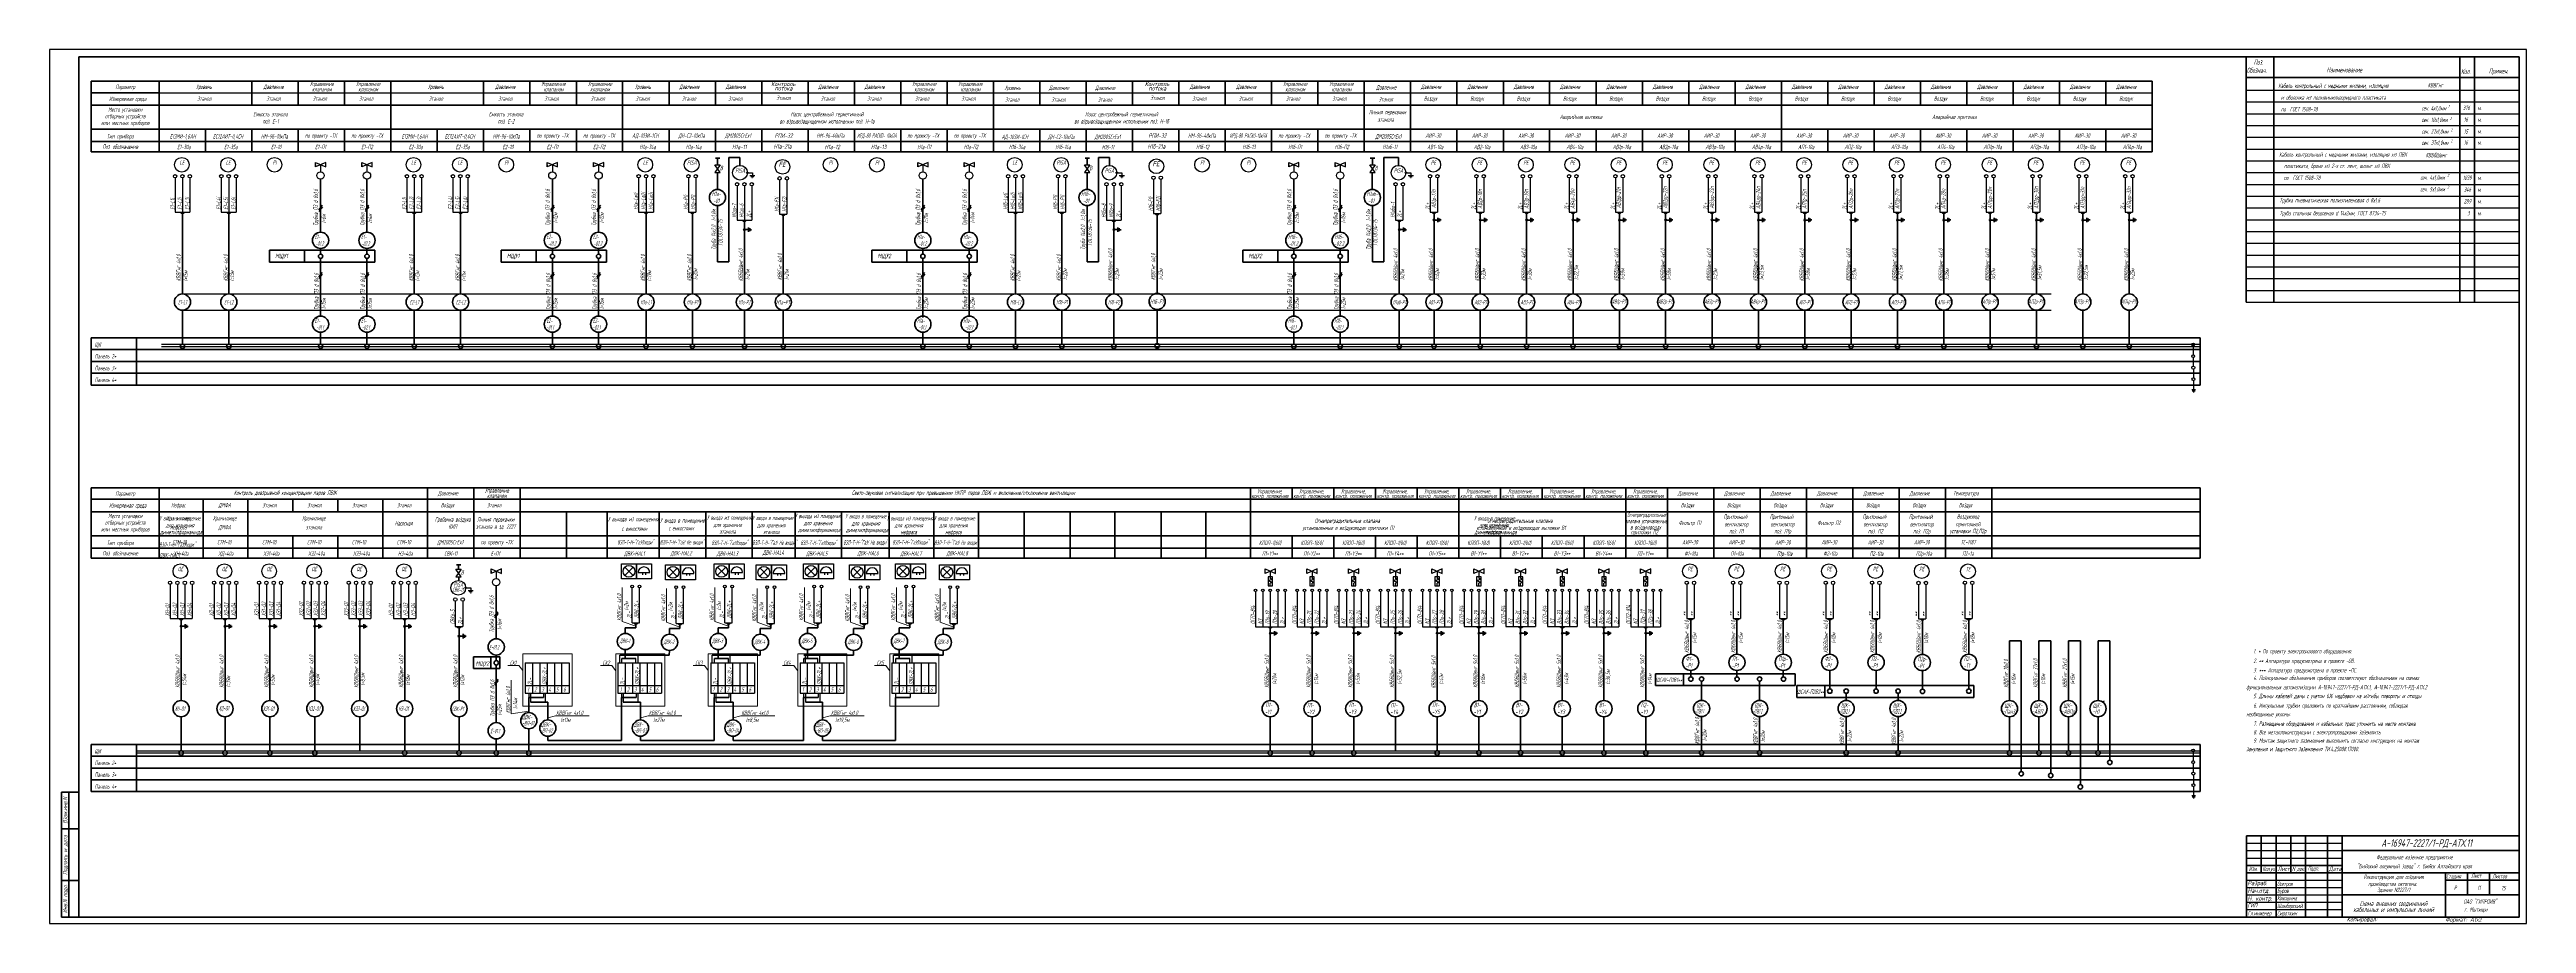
# Model space of a CAD drawing. Header units: millimetres. Extents: x -338 to 6826, y -8218 to 3153.
# Drawn here: x 2037 to 3719, y -3513 to -2920 of the extents above; entities that cross this region are included whole.
import ezdxf
from ezdxf.enums import TextEntityAlignment as Align

# ---------------------------------------------------------------- set-up
doc = ezdxf.new("R2010")
doc.units = ezdxf.units.MM
doc.layers.get('Defpoints').update_dxf_attribs({"color": 251})
for name, color, linetype, lineweight in [('text', 41, 'Continuous', 20), ('Арматура', 1, 'Continuous', 25), ('Выноска', 137, 'Continuous', 20), ('Датчики', 31, 'Continuous', 50), ('Земля', 233, 'Continuous', 40), ('Обводка', 6, 'Continuous', 25), ('Пн.кабель', 4, 'Continuous', 50), ('Рамка тонкая', 5, 'Continuous', 25), ('Связи', 95, 'Continuous', 25), ('Таблица', 253, 'Continuous', 40), ('Текст_КИП', 2, 'Continuous', 25), ('Толст.рамка', 7, 'Continuous', 60), ('Щиты_пульты', 5, 'Continuous', 40), ('Эл.кабель', 2, 'Continuous', 50)]:
    doc.layers.add(name, color=color, linetype=linetype, lineweight=lineweight)
for name, color, linetype in [('блок', 7, 'Continuous'), ('ТЕКСТ', 2, 'Continuous'), ('Текст.', 51, 'Continuous')]:
    doc.layers.add(name, color=color, linetype=linetype)
doc.styles.add('GOST', font='GOST.shx', dxfattribs={"oblique": 15})
doc.styles.add('Simplex', font='simplex.shx', dxfattribs={"width": 0.7, "oblique": 15})
doc.styles.add('ЕСКД', font='eskdw.shx', dxfattribs={"oblique": 10, "height": 3})

# ---------------------------------------------------------------- blocks, each defined once
blk = doc.blocks.new('Заземление')
for p, q in [((0, 0), (0, -2)), ((1.7, -2), (-1.8, -2)), ((0.9, -2.8), (-1, -2.8)), ((0.2, -3.5), (-0.3, -3.5))]:
    blk.add_line(p, q)
blk = doc.blocks.new('Вентиль горизонтальный')
at = {"layer": 'блок', "color": 0, "linetype": 'ByBlock', "lineweight": -3}
for p, q in [((8.7, 3), (0, -3)), ((0, 3), (8.7, -3)), ((0, -3), (0, 3)), ((8.7, -3), (8.7, 3))]:
    blk.add_line(p, q, dxfattribs=at)

msp = doc.modelspace()

# ---------------------------------------------------------------- linework, layer by layer
for p, q in [((2122.2, -3007.3), (2122.2, -3030.5)), ((2127.2, -3007.3), (2127.2, -3030.5)), ((2132.2, -3007.3), (2132.2, -3030.5)), ((2153.6, -3007.3), (2153.6, -3030.5)), ((2158.6, -3007.3), (2158.6, -3030.5)), ((2163.6, -3007.3), (2163.6, -3030.5)), ((2279.6, -3007.3), (2279.6, -3030.5)), ((2284.6, -3007.3), (2284.6, -3030.5)), ((2289.6, -3007.3), (2289.6, -3030.5)), ((2310.9, -3007.3), (2310.9, -3030.5)), ((2315.9, -3007.3), (2315.9, -3030.5)), ((2320.9, -3007.3), (2320.9, -3030.5)), ((2437, -3007.3), (2437, -3030.5)), ((2442, -3007.3), (2442, -3030.5)), ((2447, -3007.3), (2447, -3030.5)), ((2470.8, -3007.3), (2470.8, -3030.5)), ((2475.8, -3007.3), (2475.8, -3030.5)), ((2532.7, -3008.7), (2532.7, -3031.9)), ((2537.7, -3008.7), (2537.7, -3031.9)), ((2687.9, -3007.3), (2687.9, -3030.5)), ((2692.9, -3007.3), (2692.9, -3030.5)), ((2697.9, -3007.3), (2697.9, -3030.5)), ((2721.8, -3007.3), (2721.8, -3030.5)), ((2726.8, -3007.3), (2726.8, -3030.5)), ((2786.6, -3008.3), (2786.6, -3031.5)), ((2791.6, -3008.3), (2791.6, -3031.5)), ((2974.4, -3007.3), (2974.4, -3030.5)), ((2979.4, -3007.3), (2979.4, -3030.5)), ((3005.9, -3007.3), (3005.9, -3030.5)), ((3010.9, -3007.3), (3010.9, -3030.5)), ((3037.4, -3007.3), (3037.4, -3030.5)), ((3042.4, -3007.3), (3042.4, -3030.5)), ((3068.8, -3007.3), (3068.8, -3030.5)), ((3073.8, -3007.3), (3073.8, -3030.5)), ((3100.3, -3007.3), (3100.3, -3030.5)), ((3105.3, -3007.3), (3105.3, -3030.5)), ((3131.8, -3007.3), (3131.8, -3030.5)), ((3136.8, -3007.3), (3136.8, -3030.5)), ((3163.3, -3007.3), (3163.3, -3030.5)), ((3168.3, -3007.3), (3168.3, -3030.5)), ((3194.7, -3007.3), (3194.7, -3030.5)), ((3199.7, -3007.3), (3199.7, -3030.5)), ((3226.2, -3007.3), (3226.2, -3030.5)), ((3231.2, -3007.3), (3231.2, -3030.5)), ((3257.7, -3007.3), (3257.7, -3030.5)), ((3262.7, -3007.3), (3262.7, -3030.5)), ((3289.2, -3007.3), (3289.2, -3030.5)), ((3294.2, -3007.3), (3294.2, -3030.5)), ((3320.6, -3007.3), (3320.6, -3030.5)), ((3325.6, -3007.3), (3325.6, -3030.5)), ((3352.1, -3007.3), (3352.1, -3030.5)), ((3357.1, -3007.3), (3357.1, -3030.5)), ((3383.6, -3007.3), (3383.6, -3030.5)), ((3388.6, -3007.3), (3388.6, -3030.5)), ((3415, -3007.3), (3415, -3030.5)), ((3420, -3007.3), (3420, -3030.5)), ((3446.5, -3007.3), (3446.5, -3030.5)), ((3451.5, -3007.3), (3451.5, -3030.5)), ((2219.9, -3028.9), (2222.3, -3025.9)), ((2220.1, -3030), (2222.5, -3027)), ((2251.4, -3028.9), (2253.8, -3025.9)), ((2251.6, -3030), (2254, -3027)), ((2377.3, -3028.9), (2379.7, -3025.9)), ((2377.5, -3030), (2379.9, -3027)), ((2408.7, -3028.9), (2411.2, -3025.9)), ((2408.9, -3030), (2411.4, -3027)), ((2503.8, -3012.8), (2503.8, -3036)), ((2508.8, -3012.8), (2508.8, -3036)), ((2513.8, -3012.8), (2513.8, -3036)), ((2628.9, -3028.9), (2631.4, -3025.9)), ((2629.1, -3030), (2631.6, -3027)), ((2660.4, -3028.9), (2662.8, -3025.9)), ((2660.6, -3030), (2663, -3027)), ((2754.7, -3012.8), (2754.7, -3036)), ((2759.7, -3012.8), (2759.7, -3036)), ((2764.7, -3012.8), (2764.7, -3036)), ((2880.9, -3028.9), (2883.3, -3025.9)), ((2881.1, -3030), (2883.5, -3027)), ((2912.3, -3028.9), (2914.8, -3025.9)), ((2912.5, -3030), (2914.9, -3027)), ((2951, -3012.8), (2951, -3036)), ((2956, -3012.8), (2956, -3036)), ((2122.2, -3030.5), (2132.2, -3030.5)), ((2153.6, -3030.5), (2163.6, -3030.5)), ((2156.1, -3030.5), (2161.1, -3030.5)), ((2279.6, -3030.5), (2289.6, -3030.5)), ((2310.9, -3030.5), (2320.9, -3030.5)), ((2313.4, -3030.5), (2318.4, -3030.5)), ((2437, -3030.5), (2447, -3030.5)), ((2470.8, -3030.5), (2475.8, -3030.5)), ((2503.8, -3036), (2513.8, -3036)), ((2532.7, -3031.9), (2537.7, -3031.9)), ((2687.9, -3030.5), (2697.9, -3030.5)), ((2721.8, -3030.5), (2726.8, -3030.5)), ((2754.7, -3036), (2764.7, -3036)), ((2786.6, -3031.5), (2791.6, -3031.5)), ((2951, -3036), (2956, -3036)), ((2974.4, -3030.5), (2979.4, -3030.5)), ((3005.9, -3030.5), (3010.9, -3030.5)), ((3037.4, -3030.5), (3042.4, -3030.5)), ((3068.8, -3030.5), (3073.8, -3030.5)), ((3100.3, -3030.5), (3105.3, -3030.5)), ((3131.8, -3030.5), (3136.8, -3030.5)), ((3163.3, -3030.5), (3168.3, -3030.5)), ((3194.7, -3030.5), (3199.7, -3030.5)), ((3226.2, -3030.5), (3231.2, -3030.5)), ((3257.7, -3030.5), (3262.7, -3030.5)), ((3289.2, -3030.5), (3294.2, -3030.5)), ((3320.6, -3030.5), (3325.6, -3030.5)), ((3352.1, -3030.5), (3357.1, -3030.5)), ((3383.6, -3030.5), (3388.6, -3030.5)), ((3415, -3030.5), (3420, -3030.5)), ((3446.5, -3030.5), (3451.5, -3030.5)), ((2219.8, -3074.5), (2222.3, -3071.5)), ((2220, -3075.6), (2222.4, -3072.6)), ((2251.3, -3074.5), (2253.7, -3071.5)), ((2251.5, -3075.6), (2253.9, -3072.6)), ((2377.2, -3074.5), (2379.6, -3071.5)), ((2377.4, -3075.6), (2379.8, -3072.6)), ((2408.7, -3074.5), (2411.1, -3071.5)), ((2408.9, -3075.6), (2411.3, -3072.6)), ((2628.9, -3074.5), (2631.3, -3071.5)), ((2629.1, -3075.6), (2631.5, -3072.6)), ((2660.4, -3074.5), (2662.8, -3071.5)), ((2660.5, -3075.6), (2663, -3072.6)), ((2880.8, -3074.5), (2883.2, -3071.5)), ((2881, -3075.6), (2883.4, -3072.6)), ((2912.3, -3074.5), (2914.7, -3071.5)), ((2912.5, -3075.6), (2914.9, -3072.6)), ((3492.6, -3121.4), (3492.6, -3127.3)), ((3492.7, -3129.3), (3492.7, -3135.1)), ((3492.8, -3137.1), (3492.8, -3143)), ((3492.9, -3145), (3492.9, -3150.8)), ((3491.6, -3150.9), (3494.2, -3150.9)), ((3492, -3151.8), (3494, -3151.8)), ((3492.5, -3152.6), (3493.4, -3152.6)), ((2867.5, -3279.8), (2864.4, -3280.9)), ((2867.5, -3279.8), (2865.9, -3279.2)), ((2895.8, -3279.8), (2892.7, -3280.9)), ((2895.8, -3279.8), (2894.3, -3279.2)), ((2924.1, -3279.8), (2921.1, -3280.9)), ((2924.1, -3279.8), (2922.6, -3279.2)), ((2952.4, -3279.8), (2949.4, -3280.9)), ((2952.4, -3279.8), (2950.9, -3279.2)), ((2980.8, -3279.8), (2977.7, -3280.9)), ((2980.8, -3279.8), (2979.2, -3279.2)), ((3009.1, -3279.7), (3006, -3280.8)), ((3009.1, -3279.7), (3007.6, -3279.1)), ((3037.4, -3279.7), (3034.4, -3280.8)), ((3037.4, -3279.7), (3035.9, -3279.1)), ((3065.7, -3279.7), (3062.7, -3280.8)), ((3065.7, -3279.7), (3064.2, -3279.1)), ((3094.1, -3279.8), (3091, -3280.8)), ((3094.1, -3279.8), (3092.5, -3279.1)), ((3122.4, -3279.8), (3119.3, -3280.8)), ((3122.4, -3279.8), (3120.9, -3279.1)), ((2118.8, -3283.3), (2118.8, -3306.5)), ((2123.8, -3283.3), (2123.8, -3306.5)), ((2128.8, -3283.3), (2128.8, -3306.5)), ((2133.8, -3283.3), (2133.8, -3306.5)), ((2148.7, -3283.3), (2148.7, -3306.5)), ((2153.7, -3283.3), (2153.7, -3306.5)), ((2158.7, -3283.3), (2158.7, -3306.5)), ((2163.7, -3283.3), (2163.7, -3306.5)), ((2179.2, -3283.3), (2179.2, -3306.5)), ((2184.2, -3283.3), (2184.2, -3306.5)), ((2189.2, -3283.3), (2189.2, -3306.5)), ((2194.2, -3283.3), (2194.2, -3306.5)), ((2209.7, -3283.3), (2209.7, -3306.5)), ((2214.7, -3283.3), (2214.7, -3306.5)), ((2219.7, -3283.3), (2219.7, -3306.5)), ((2224.7, -3283.3), (2224.7, -3306.5)), ((2240.1, -3283.3), (2240.1, -3306.5)), ((2245.1, -3283.3), (2245.1, -3306.5)), ((2250.1, -3283.3), (2250.1, -3306.5)), ((2255.1, -3283.3), (2255.1, -3306.5)), ((2270.6, -3283.3), (2270.6, -3306.5)), ((2275.6, -3283.3), (2275.6, -3306.5)), ((2280.6, -3283.3), (2280.6, -3306.5)), ((2285.6, -3283.3), (2285.6, -3306.5)), ((2312.5, -3294.6), (2312.5, -3311.9)), ((2317.5, -3294.6), (2317.5, -3311.9)), ((2855.9, -3288.2), (2855.9, -3312)), ((2860.9, -3288.2), (2860.9, -3312)), ((2867.5, -3281.9), (2864.4, -3280.9)), ((2867.5, -3281.9), (2865.9, -3282.5)), ((2865.9, -3284.2), (2865.9, -3282.5)), ((2865.9, -3288.2), (2865.9, -3312)), ((2871, -3288.2), (2871, -3312)), ((2876, -3288.2), (2876, -3312)), ((2884.2, -3288.3), (2884.2, -3312)), ((2889.2, -3288.3), (2889.2, -3312)), ((2895.8, -3282), (2892.7, -3280.9)), ((2895.8, -3282), (2894.3, -3282.5)), ((2894.3, -3284.2), (2894.3, -3282.5)), ((2894.3, -3288.3), (2894.3, -3312)), ((2899.3, -3288.3), (2899.3, -3312)), ((2904.3, -3288.3), (2904.3, -3312)), ((2912.5, -3288.2), (2912.5, -3312)), ((2917.6, -3288.2), (2917.6, -3312)), ((2924.1, -3281.9), (2921.1, -3280.9)), ((2924.1, -3281.9), (2922.6, -3282.5)), ((2922.6, -3284.2), (2922.6, -3282.5)), ((2922.6, -3288.2), (2922.6, -3312)), ((2927.6, -3288.2), (2927.6, -3312)), ((2932.7, -3288.2), (2932.7, -3312)), ((2940.8, -3288.3), (2940.8, -3312)), ((2945.9, -3288.3), (2945.9, -3312)), ((2952.4, -3282), (2949.4, -3280.9)), ((2952.4, -3282), (2950.9, -3282.5)), ((2950.9, -3284.2), (2950.9, -3282.5)), ((2950.9, -3288.3), (2950.9, -3312)), ((2955.9, -3288.3), (2955.9, -3312)), ((2961, -3288.3), (2961, -3312)), ((2969.2, -3288.2), (2969.2, -3312)), ((2974.2, -3288.2), (2974.2, -3312)), ((2980.8, -3281.9), (2977.7, -3280.9)), ((2980.8, -3281.9), (2979.2, -3282.5)), ((2979.2, -3284.2), (2979.2, -3282.5)), ((2979.2, -3288.2), (2979.2, -3312)), ((2984.3, -3288.2), (2984.3, -3312)), ((2989.3, -3288.2), (2989.3, -3312)), ((2997.5, -3288.2), (2997.5, -3311.9)), ((3002.5, -3288.2), (3002.5, -3311.9)), ((3009.1, -3281.9), (3006, -3280.8)), ((3009.1, -3281.9), (3007.6, -3282.5)), ((3007.6, -3284.2), (3007.6, -3282.5)), ((3007.6, -3288.2), (3007.6, -3311.9)), ((3012.6, -3288.2), (3012.6, -3311.9)), ((3017.6, -3288.2), (3017.6, -3311.9)), ((3025.8, -3288.2), (3025.8, -3311.9)), ((3030.9, -3288.2), (3030.9, -3311.9)), ((3037.4, -3281.9), (3034.4, -3280.8)), ((3037.4, -3281.9), (3035.9, -3282.5)), ((3035.9, -3284.2), (3035.9, -3282.5)), ((3035.9, -3288.2), (3035.9, -3311.9)), ((3040.9, -3288.2), (3040.9, -3311.9)), ((3046, -3288.2), (3046, -3311.9)), ((3054.1, -3288.2), (3054.1, -3311.9)), ((3059.2, -3288.2), (3059.2, -3311.9)), ((3065.7, -3281.9), (3062.7, -3280.8)), ((3065.7, -3281.9), (3064.2, -3282.5)), ((3064.2, -3284.2), (3064.2, -3282.5)), ((3064.2, -3288.2), (3064.2, -3311.9)), ((3069.2, -3288.2), (3069.2, -3311.9)), ((3074.3, -3288.2), (3074.3, -3311.9)), ((3082.5, -3288.2), (3082.5, -3312)), ((3087.5, -3288.2), (3087.5, -3312)), ((3094.1, -3281.9), (3091, -3280.8)), ((3094.1, -3281.9), (3092.5, -3282.5)), ((3092.5, -3284.2), (3092.5, -3282.5)), ((3092.5, -3288.2), (3092.5, -3312)), ((3097.6, -3288.2), (3097.6, -3312)), ((3102.6, -3288.2), (3102.6, -3312)), ((3110.8, -3288.2), (3110.8, -3312)), ((3115.8, -3288.2), (3115.8, -3312)), ((3122.4, -3281.9), (3119.3, -3280.8)), ((3122.4, -3281.9), (3120.9, -3282.5)), ((3120.9, -3284.2), (3120.9, -3282.5)), ((3120.9, -3288.2), (3120.9, -3312)), ((3125.9, -3288.2), (3125.9, -3312)), ((3130.9, -3288.2), (3130.9, -3312)), ((3148.7, -3283.3), (3148.7, -3306.5)), ((3153.7, -3283.3), (3153.7, -3306.5)), ((3180.2, -3283.3), (3180.2, -3306.5)), ((3185.2, -3283.3), (3185.2, -3306.5)), ((3211.7, -3283.3), (3211.7, -3306.5)), ((3216.7, -3283.3), (3216.7, -3306.5)), ((3243.1, -3283.3), (3243.1, -3306.5)), ((3248.1, -3283.3), (3248.1, -3306.5)), ((3274.6, -3283.3), (3274.6, -3306.5)), ((3279.6, -3283.3), (3279.6, -3306.5)), ((3306.1, -3283.5), (3306.1, -3306.6)), ((3311.1, -3283.5), (3311.1, -3306.6)), ((3337.6, -3283.3), (3337.6, -3306.5)), ((3342.6, -3283.3), (3342.6, -3306.5)), ((2118.8, -3306.5), (2133.8, -3306.5)), ((2148.7, -3306.5), (2163.7, -3306.5)), ((2179.2, -3306.5), (2194.2, -3306.5)), ((2209.7, -3306.5), (2224.7, -3306.5)), ((2240.1, -3306.5), (2255.1, -3306.5)), ((2270.6, -3306.5), (2285.6, -3306.5)), ((2312.5, -3311.9), (2317.5, -3311.9)), ((2339.2, -3304.8), (2341.7, -3301.8)), ((2339.4, -3305.9), (2341.8, -3303)), ((2855.9, -3312), (2876, -3312)), ((2884.2, -3312), (2904.3, -3312)), ((2912.5, -3312), (2932.7, -3312)), ((2940.8, -3312), (2961, -3312)), ((2969.2, -3312), (2989.3, -3312)), ((2997.5, -3311.9), (3017.6, -3311.9)), ((3025.8, -3311.9), (3046, -3311.9)), ((3054.1, -3311.9), (3074.3, -3311.9)), ((3082.5, -3312), (3102.6, -3312)), ((3110.8, -3312), (3130.9, -3312)), ((3148.7, -3306.5), (3153.7, -3306.5)), ((3180.2, -3306.5), (3185.2, -3306.5)), ((3211.7, -3306.5), (3216.7, -3306.5)), ((3243.1, -3306.5), (3248.1, -3306.5)), ((3274.6, -3306.5), (3279.6, -3306.5)), ((3306.1, -3306.6), (3311.1, -3306.6)), ((3337.6, -3306.5), (3342.6, -3306.5)), ((2360, -3336.6), (2389.7, -3336.6)), ((2360, -3336.6), (2360, -3357)), ((2364.9, -3336.6), (2364.9, -3357)), ((2369.9, -3336.6), (2369.9, -3357)), ((2374.8, -3336.6), (2374.8, -3357)), ((2379.8, -3336.6), (2379.8, -3357)), ((2384.7, -3336.6), (2384.7, -3357)), ((2389.7, -3336.6), (2389.7, -3357)), ((2422.9, -3336.6), (2452.6, -3336.6)), ((2422.9, -3336.6), (2422.9, -3357)), ((2424.2, -3336.6), (2424.2, -3331.3)), ((2425.5, -3336.6), (2425.5, -3333.6)), ((2427.9, -3336.6), (2427.9, -3357)), ((2432.8, -3336.6), (2432.8, -3357)), ((2435.1, -3336.6), (2435.1, -3333.6)), ((2436.7, -3336.6), (2436.7, -3331.3)), ((2437.8, -3336.6), (2437.8, -3357)), ((2442.7, -3336.6), (2442.7, -3357)), ((2447.7, -3336.6), (2447.7, -3357)), ((2452.6, -3336.6), (2452.6, -3357)), ((2485.9, -3336.6), (2515.6, -3336.6)), ((2485.9, -3336.6), (2485.9, -3357)), ((2487, -3336.6), (2487, -3331.3)), ((2488.5, -3336.6), (2488.5, -3333.6)), ((2490.8, -3336.6), (2490.8, -3357)), ((2495.8, -3336.6), (2495.8, -3357)), ((2498, -3336.6), (2498, -3333.6)), ((2499.2, -3336.6), (2499.2, -3331.3)), ((2500.7, -3336.6), (2500.7, -3357)), ((2505.7, -3336.6), (2505.7, -3357)), ((2510.6, -3336.6), (2510.6, -3357)), ((2515.6, -3336.6), (2515.6, -3357)), ((2546.6, -3336.6), (2576.3, -3336.6)), ((2546.6, -3336.6), (2546.6, -3357)), ((2549.2, -3336.6), (2549.2, -3333.6)), ((2550.4, -3336.9), (2550.4, -3331.5)), ((2551.5, -3336.6), (2551.5, -3357)), ((2556.5, -3336.6), (2556.5, -3357)), ((2558.7, -3336.6), (2558.7, -3333.6)), ((2560, -3336.7), (2560, -3331.4)), ((2561.4, -3336.6), (2561.4, -3357)), ((2566.4, -3336.6), (2566.4, -3357)), ((2571.3, -3336.6), (2571.3, -3357)), ((2576.3, -3336.6), (2576.3, -3357)), ((2609, -3336.6), (2638.8, -3336.6)), ((2609, -3336.6), (2609, -3357)), ((2610.1, -3336.6), (2610.1, -3331.3)), ((2611.7, -3336.6), (2611.7, -3333.6)), ((2614, -3336.6), (2614, -3357)), ((2618.9, -3336.6), (2618.9, -3357)), ((2621.2, -3336.6), (2621.2, -3333.6)), ((2622.7, -3336.6), (2622.7, -3331.3)), ((2623.9, -3336.6), (2623.9, -3357)), ((2628.8, -3336.6), (2628.8, -3357)), ((2633.8, -3336.6), (2633.8, -3357)), ((2638.8, -3336.6), (2638.8, -3357)), ((2339.2, -3350.4), (2341.6, -3347.5)), ((2339.4, -3351.6), (2341.8, -3348.6)), ((2360, -3352), (2389.7, -3352)), ((2360, -3357), (2389.7, -3357)), ((2362.4, -3357), (2362.4, -3360)), ((2363.5, -3357), (2363.5, -3363)), ((2372.3, -3357), (2372.3, -3360)), ((2373.5, -3357), (2373.5, -3363.1)), ((2422.9, -3352), (2452.6, -3352)), ((2422.9, -3357), (2452.6, -3357)), ((2425.4, -3357), (2425.4, -3360)), ((2426.5, -3357), (2426.5, -3363)), ((2435.3, -3357), (2435.3, -3360)), ((2436.4, -3357), (2436.4, -3363.1)), ((2485.9, -3352), (2515.6, -3352)), ((2485.9, -3357), (2515.6, -3357)), ((2488.3, -3357), (2488.3, -3360)), ((2489.4, -3357), (2489.4, -3363)), ((2498.2, -3357), (2498.2, -3360)), ((2499.4, -3357), (2499.4, -3363.1)), ((2546.6, -3352), (2576.3, -3352)), ((2546.6, -3357), (2576.3, -3357)), ((2549, -3357), (2549, -3360)), ((2550.2, -3357), (2550.2, -3363)), ((2558.9, -3357), (2558.9, -3360)), ((2560.1, -3357), (2560.1, -3363.1)), ((2609, -3352), (2638.8, -3352)), ((2609, -3357), (2638.8, -3357)), ((2611.5, -3357), (2611.5, -3360)), ((2621.4, -3357), (2621.4, -3360)), ((3492.6, -3397), (3492.6, -3402.9)), ((3492.7, -3404.9), (3492.7, -3410.7)), ((3492.8, -3412.7), (3492.8, -3418.6)), ((3491.6, -3426.5), (3494.2, -3426.5)), ((3492, -3427.4), (3494, -3427.4)), ((3492.5, -3428.2), (3493.4, -3428.2)), ((3492.9, -3420.6), (3492.9, -3426.4))]:
    msp.add_line(p, q)
at = {"color": 7, "lineweight": 40}
for p, q in [((2045, -3424.2), (2045, -3509.2)), ((2057, -3424.2), (2045, -3424.2)), ((2050, -3424.2), (2050, -3509.2)), ((2045, -3449.2), (2057, -3449.2)), ((2045, -3484.2), (2057, -3484.2)), ((2045, -3509.2), (2057, -3509.2))]:
    msp.add_line(p, q, dxfattribs=at)
at = {"lineweight": 60}
msp.add_line((3713.9, -3454.2), (3713.9, -3509.2), dxfattribs=at)
msp.add_line((3713.9, -3454.2), (3713.9, -3509.2), dxfattribs=at)
for points in [[(2867.5, -3278.1), (2864.4, -3278.1), (2864.4, -3284.2), (2867.5, -3284.2)], [(2895.8, -3278.1), (2892.7, -3278.1), (2892.7, -3284.2), (2895.8, -3284.2)], [(2924.1, -3278.1), (2921.1, -3278.1), (2921.1, -3284.2), (2924.1, -3284.2)], [(2952.4, -3278.1), (2949.4, -3278.1), (2949.4, -3284.2), (2952.4, -3284.2)], [(2980.8, -3278.1), (2977.7, -3278.1), (2977.7, -3284.2), (2980.8, -3284.2)], [(3009.1, -3278.1), (3006, -3278.1), (3006, -3284.2), (3009.1, -3284.2)], [(3037.4, -3278.1), (3034.4, -3278.1), (3034.4, -3284.2), (3037.4, -3284.2)], [(3065.7, -3278.1), (3062.7, -3278.1), (3062.7, -3284.2), (3065.7, -3284.2)], [(3094.1, -3278.1), (3091, -3278.1), (3091, -3284.2), (3094.1, -3284.2)], [(3122.4, -3278.1), (3119.3, -3278.1), (3119.3, -3284.2), (3122.4, -3284.2)]]:
    msp.add_lwpolyline(points, close=True)
at = {"lineweight": -3}
for centre in [(2122.2, -3006.2), (2127.2, -3006.2), (2132.2, -3006.2), (2153.6, -3006.2), (2158.6, -3006.2), (2163.6, -3006.2), (2279.6, -3006.2), (2284.6, -3006.2), (2289.6, -3006.2), (2310.9, -3006.2), (2315.9, -3006.2), (2320.9, -3006.2), (2437, -3006.2), (2442, -3006.2), (2447, -3006.2), (2470.8, -3006.2), (2475.8, -3006.2), (2532.7, -3007.6), (2537.7, -3007.6), (2687.9, -3006.2), (2692.9, -3006.2), (2697.9, -3006.2), (2721.8, -3006.2), (2726.8, -3006.2), (2786.6, -3007.2), (2791.6, -3007.2), (2974.4, -3006.2), (2979.4, -3006.2), (3005.9, -3006.2), (3010.9, -3006.2), (3037.4, -3006.2), (3042.4, -3006.2), (3068.8, -3006.2), (3073.8, -3006.2), (3100.3, -3006.2), (3105.3, -3006.2), (3131.8, -3006.2), (3136.8, -3006.2), (3163.3, -3006.2), (3168.3, -3006.2), (3194.7, -3006.2), (3199.7, -3006.2), (3226.2, -3006.2), (3231.2, -3006.2), (3257.7, -3006.2), (3262.7, -3006.2), (3289.2, -3006.2), (3294.2, -3006.2), (3320.6, -3006.2), (3325.6, -3006.2), (3352.1, -3006.2), (3357.1, -3006.2), (3383.6, -3006.2), (3388.6, -3006.2), (3415, -3006.2), (3420, -3006.2), (3446.5, -3006.2), (3451.5, -3006.2), (2118.8, -3282.1), (2123.8, -3282.2), (2128.8, -3282.2), (2133.8, -3282.2), (2148.7, -3282.1), (2153.7, -3282.2), (2158.7, -3282.2), (2163.7, -3282.2), (2179.2, -3282.1), (2184.2, -3282.2), (2189.2, -3282.2), (2194.2, -3282.2), (2209.7, -3282.1), (2214.7, -3282.2), (2219.7, -3282.2), (2224.7, -3282.2), (2240.1, -3282.1), (2245.1, -3282.2), (2250.1, -3282.2), (2255.1, -3282.2), (2270.6, -3282.1), (2275.6, -3282.2), (2280.6, -3282.2), (2285.6, -3282.2), (3148.7, -3282.1), (3153.7, -3282.2), (3180.2, -3282.1), (3185.2, -3282.2), (3211.7, -3282.1), (3216.7, -3282.2), (3243.1, -3282.1), (3248.1, -3282.2), (3274.6, -3282.1), (3279.6, -3282.2), (3306.1, -3282.3), (3311.1, -3282.3), (3337.6, -3282.1), (3342.6, -3282.2)]:
    msp.add_circle(centre, 1.15, dxfattribs=at)
for centre, radius in [((2503.8, -3011.6), 1.15), ((2508.8, -3011.6), 1.15), ((2513.8, -3011.6), 1.15), ((2754.7, -3011.6), 1.15), ((2759.7, -3011.6), 1.15), ((2764.7, -3011.6), 1.15), ((2951, -3011.6), 1.15), ((2956, -3011.6), 1.15), ((3492.5, -3120.4), 1), ((3492.6, -3128.3), 1), ((3492.7, -3136.1), 1), ((3492.8, -3144), 1), ((2312.5, -3293.5), 1.15), ((2317.5, -3293.5), 1.15), ((2855.9, -3287.3), 0.909), ((2860.9, -3287.3), 0.909), ((2865.9, -3287.3), 0.909), ((2871, -3287.3), 0.909), ((2876, -3287.3), 0.909), ((2884.2, -3287.3), 0.909), ((2889.2, -3287.3), 0.909), ((2894.3, -3287.3), 0.909), ((2899.3, -3287.3), 0.909), ((2904.3, -3287.3), 0.909), ((2912.5, -3287.3), 0.909), ((2917.6, -3287.3), 0.909), ((2922.6, -3287.3), 0.909), ((2927.6, -3287.3), 0.909), ((2932.7, -3287.3), 0.909), ((2940.8, -3287.3), 0.909), ((2945.9, -3287.3), 0.909), ((2950.9, -3287.3), 0.909), ((2955.9, -3287.3), 0.909), ((2961, -3287.3), 0.909), ((2969.2, -3287.3), 0.909), ((2974.2, -3287.3), 0.909), ((2979.2, -3287.3), 0.909), ((2984.3, -3287.3), 0.909), ((2989.3, -3287.3), 0.909), ((2997.5, -3287.3), 0.909), ((3002.5, -3287.3), 0.909), ((3007.6, -3287.3), 0.909), ((3012.6, -3287.3), 0.909), ((3017.6, -3287.3), 0.909), ((3025.8, -3287.3), 0.909), ((3030.9, -3287.3), 0.909), ((3035.9, -3287.3), 0.909), ((3040.9, -3287.3), 0.909), ((3046, -3287.3), 0.909), ((3054.1, -3287.3), 0.909), ((3059.2, -3287.3), 0.909), ((3064.2, -3287.3), 0.909), ((3069.2, -3287.3), 0.909), ((3074.3, -3287.3), 0.909), ((3082.5, -3287.3), 0.909), ((3087.5, -3287.3), 0.909), ((3092.5, -3287.3), 0.909), ((3097.6, -3287.3), 0.909), ((3102.6, -3287.3), 0.909), ((3110.8, -3287.3), 0.909), ((3115.8, -3287.3), 0.909), ((3120.9, -3287.3), 0.909), ((3125.9, -3287.3), 0.909), ((3130.9, -3287.3), 0.909), ((3492.5, -3396), 1), ((3492.6, -3403.9), 1), ((3492.7, -3411.7), 1), ((3492.8, -3419.6), 1)]:
    msp.add_circle(centre, radius)
for centre in [(2127.2, -3029.7), (2158.7, -3029.7), (2284.6, -3029.7), (2316.1, -3029.7), (2442, -3029.7), (2473.5, -3029.7), (2508.8, -3035.1), (2535.2, -3031.1), (2692.9, -3029.7), (2724.4, -3029.7), (2759.7, -3035.1), (2789.1, -3030.7), (2953.5, -3035.1), (2977.1, -3029.7), (3008.5, -3029.7), (3040, -3029.7), (3071.5, -3029.7), (3103, -3029.7), (3134.4, -3029.7), (3165.9, -3029.7), (3197.4, -3029.7), (3228.9, -3029.7), (3260.3, -3029.7), (3291.8, -3029.7), (3323.3, -3029.7), (3354.7, -3029.7), (3386.2, -3029.7), (3417.7, -3029.7), (3449.2, -3029.7), (2126.3, -3305.6), (2156.1, -3305.6), (2186.6, -3305.6), (2217.1, -3305.6), (2247.6, -3305.6), (2278.1, -3305.6), (2315, -3311.1), (2865.9, -3311.1), (2894.3, -3311.1), (2922.6, -3311.1), (2950.9, -3311.1), (2979.2, -3311.1), (3007.6, -3311.1), (3035.9, -3311.1), (3064.2, -3311.1), (3092.5, -3311.1), (3120.9, -3311.1), (3151.4, -3305.7), (3182.8, -3305.7), (3214.3, -3305.7), (3245.8, -3305.7), (3277.3, -3305.7), (3308.7, -3305.8), (3340.2, -3305.7)]:
    msp.add_arc(centre, 1.69, 210.2069, 329.7931)
at = {"layer": 'Defpoints', "ltscale": 0.3}
for p, q in [((2511.3, -3003.8), (2514.2, -3003.8)), ((2762.2, -3003.8), (2765.2, -3003.8)), ((2958.5, -3003.8), (2961.4, -3003.8)), ((2320, -3285.6), (2323, -3285.6))]:
    msp.add_line(p, q, dxfattribs=at)
at = {"layer": 'Defpoints'}
for p, q in [((2126.7, -3086.1), (3396.2, -3086.1)), ((2126.7, -3097.1), (3396.2, -3097.1)), ((2112.9, -3120.2), (3497.4, -3120.2)), ((2112.9, -3121.7), (3497.4, -3121.7)), ((2096, -3396.2), (3497.4, -3396.2)), ((2096, -3397.7), (3497.4, -3397.7))]:
    msp.add_line(p, q, dxfattribs=at)
for centre in [(2510.8, -3003.8), (2761.7, -3003.8), (2958, -3003.8), (2319.5, -3285.6)]:
    msp.add_circle(centre, 0.5, dxfattribs=at)
at = {"layer": 'Арматура'}
for p, q in [((2217.5, -2999.9), (2217.5, -2996.9)), ((2224.5, -2996.9), (2217.5, -2999.9)), ((2217.5, -2996.9), (2224.5, -2999.9)), ((2217.5, -2998.4), (2217.5, -2999.9)), ((2221, -2998.4), (2221, -3003.2)), ((2224.5, -2999.9), (2224.5, -2996.9)), ((2249, -2999.9), (2249, -2996.9)), ((2256, -2996.9), (2249, -2999.9)), ((2249, -2996.9), (2256, -2999.9)), ((2249, -2998.4), (2249, -2999.9)), ((2252.5, -2998.4), (2252.5, -3003.2)), ((2256, -2999.9), (2256, -2996.9)), ((2374.9, -2999.9), (2374.9, -2996.9)), ((2381.9, -2996.9), (2374.9, -2999.9)), ((2374.9, -2996.9), (2381.9, -2999.9)), ((2374.9, -2998.4), (2374.9, -2999.9)), ((2378.4, -2998.4), (2378.4, -3003.2)), ((2381.9, -2999.9), (2381.9, -2996.9)), ((2406.3, -2999.9), (2406.3, -2996.9)), ((2413.3, -2996.9), (2406.3, -2999.9)), ((2406.3, -2996.9), (2413.3, -2999.9)), ((2406.3, -2998.4), (2406.3, -2999.9)), ((2409.8, -2998.4), (2409.8, -3003.2)), ((2413.3, -2999.9), (2413.3, -2996.9)), ((2626.5, -2999.9), (2626.5, -2996.9)), ((2633.5, -2996.9), (2626.5, -2999.9)), ((2626.5, -2996.9), (2633.5, -2999.9)), ((2626.5, -2998.4), (2626.5, -2999.9)), ((2630, -2998.4), (2630, -3003.2)), ((2633.5, -2999.9), (2633.5, -2996.9)), ((2658, -2999.9), (2658, -2996.9)), ((2665, -2996.9), (2658, -2999.9)), ((2658, -2996.9), (2665, -2999.9)), ((2658, -2998.4), (2658, -2999.9)), ((2661.5, -2998.4), (2661.5, -3003.2)), ((2665, -2999.9), (2665, -2996.9)), ((2878.4, -2999.9), (2878.4, -2996.9)), ((2885.4, -2996.9), (2878.4, -2999.9)), ((2878.4, -2996.9), (2885.4, -2999.9)), ((2878.4, -2998.4), (2878.4, -2999.9)), ((2881.9, -2998.4), (2881.9, -3003.2)), ((2885.4, -2999.9), (2885.4, -2996.9)), ((2909.9, -2999.9), (2909.9, -2996.9)), ((2916.9, -2996.9), (2909.9, -2999.9)), ((2909.9, -2996.9), (2916.9, -2999.9)), ((2909.9, -2998.4), (2909.9, -2999.9)), ((2913.4, -2998.4), (2913.4, -3003.2)), ((2916.9, -2999.9), (2916.9, -2996.9)), ((2336.8, -3275.8), (2336.8, -3272.8)), ((2343.8, -3272.8), (2336.8, -3275.8)), ((2336.8, -3272.8), (2343.8, -3275.8)), ((2336.8, -3274.3), (2336.8, -3275.8)), ((2340.3, -3274.3), (2340.3, -3279.2)), ((2343.8, -3275.8), (2343.8, -3272.8)), ((2862.4, -3275.8), (2862.4, -3272.8)), ((2869.4, -3272.8), (2862.4, -3275.8)), ((2862.4, -3272.8), (2869.4, -3275.8)), ((2865.9, -3274.3), (2865.9, -3279.2)), ((2869.4, -3275.8), (2869.4, -3272.8)), ((2890.8, -3275.8), (2890.8, -3272.8)), ((2897.8, -3272.8), (2890.8, -3275.8)), ((2890.8, -3272.8), (2897.8, -3275.8)), ((2894.3, -3274.3), (2894.3, -3279.2)), ((2897.8, -3275.8), (2897.8, -3272.8)), ((2919.1, -3275.8), (2919.1, -3272.8)), ((2926.1, -3272.8), (2919.1, -3275.8)), ((2919.1, -3272.8), (2926.1, -3275.8)), ((2922.6, -3274.3), (2922.6, -3279.2)), ((2926.1, -3275.8), (2926.1, -3272.8)), ((2947.4, -3275.8), (2947.4, -3272.8)), ((2954.4, -3272.8), (2947.4, -3275.8)), ((2947.4, -3272.8), (2954.4, -3275.8)), ((2950.9, -3274.3), (2950.9, -3279.2)), ((2954.4, -3275.8), (2954.4, -3272.8)), ((2975.7, -3275.8), (2975.7, -3272.8)), ((2982.7, -3272.8), (2975.7, -3275.8)), ((2975.7, -3272.8), (2982.7, -3275.8)), ((2979.2, -3274.3), (2979.2, -3279.2)), ((2982.7, -3275.8), (2982.7, -3272.8)), ((3004.1, -3275.8), (3004.1, -3272.8)), ((3011.1, -3272.8), (3004.1, -3275.8)), ((3004.1, -3272.8), (3011.1, -3275.8)), ((3007.6, -3274.3), (3007.6, -3279.1)), ((3011.1, -3275.8), (3011.1, -3272.8)), ((3032.4, -3275.8), (3032.4, -3272.8)), ((3039.4, -3272.8), (3032.4, -3275.8)), ((3032.4, -3272.8), (3039.4, -3275.8)), ((3035.9, -3274.3), (3035.9, -3279.1)), ((3039.4, -3275.8), (3039.4, -3272.8)), ((3060.7, -3275.8), (3060.7, -3272.8)), ((3067.7, -3272.8), (3060.7, -3275.8)), ((3060.7, -3272.8), (3067.7, -3275.8)), ((3064.2, -3274.3), (3064.2, -3279.1)), ((3067.7, -3275.8), (3067.7, -3272.8)), ((3089, -3275.8), (3089, -3272.8)), ((3096, -3272.8), (3089, -3275.8)), ((3089, -3272.8), (3096, -3275.8)), ((3092.5, -3274.3), (3092.5, -3279.1)), ((3096, -3275.8), (3096, -3272.8)), ((3117.4, -3275.8), (3117.4, -3272.8)), ((3124.4, -3272.8), (3117.4, -3275.8)), ((3117.4, -3272.8), (3124.4, -3275.8)), ((3120.9, -3274.3), (3120.9, -3279.1)), ((3124.4, -3275.8), (3124.4, -3272.8))]:
    msp.add_line(p, q, dxfattribs=at)
for centre in [(2221, -3005.7), (2252.5, -3005.7), (2378.4, -3005.7), (2409.8, -3005.7), (2630, -3005.7), (2661.5, -3005.7), (2881.9, -3005.7), (2913.4, -3005.7), (2340.3, -3281.7)]:
    msp.add_circle(centre, 2.5, dxfattribs=at)
at = {"layer": 'Выноска'}
for p, q in [((2425.8, -3285.4), (2425.8, -3308.4)), ((2455.8, -3286), (2455.8, -3308.9)), ((2488.8, -3285.4), (2488.8, -3308.4)), ((2517.5, -3286), (2517.5, -3308.9)), ((2549.5, -3285.4), (2549.5, -3308.4)), ((2580.8, -3286), (2580.8, -3308.9)), ((2612, -3285.4), (2612, -3308.4)), ((2641.8, -3286), (2641.8, -3308.9)), ((2435.1, -3311.7), (2425.8, -3308.4)), ((2465, -3312.3), (2455.8, -3308.9)), ((2498, -3311.7), (2488.8, -3308.4)), ((2526.7, -3312.3), (2517.5, -3308.9)), ((2558.7, -3311.7), (2549.5, -3308.4)), ((2590.1, -3312.3), (2580.8, -3308.9)), ((2621.2, -3311.7), (2612, -3308.4)), ((2651, -3312.3), (2641.8, -3308.9)), ((2348.1, -3338.4), (2355.7, -3338.4)), ((2358.3, -3341.7), (2355.7, -3338.4)), ((2358.4, -3366), (2358.4, -3330.4)), ((2358.4, -3330.4), (2391.8, -3330.4)), ((2391.8, -3366), (2391.8, -3330.4)), ((2411, -3338.4), (2418.7, -3338.4)), ((2421.2, -3341.7), (2418.7, -3338.4)), ((2421.4, -3366), (2421.4, -3330.4)), ((2421.4, -3330.4), (2454.8, -3330.4)), ((2454.8, -3366), (2454.8, -3330.4)), ((2474, -3338.4), (2481.6, -3338.4)), ((2484.2, -3341.7), (2481.6, -3338.4)), ((2484.3, -3366), (2484.3, -3330.4)), ((2484.3, -3330.4), (2517.7, -3330.4)), ((2517.7, -3366), (2517.7, -3330.4)), ((2534.7, -3338.4), (2542.3, -3338.4)), ((2544.9, -3341.7), (2542.3, -3338.4)), ((2545, -3366), (2545, -3330.4)), ((2545, -3330.4), (2578.4, -3330.4)), ((2578.4, -3366), (2578.4, -3330.4)), ((2597.2, -3338.4), (2604.8, -3338.4)), ((2607.3, -3341.7), (2604.8, -3338.4)), ((2607.5, -3366), (2607.5, -3330.4)), ((2607.5, -3330.4), (2640.9, -3330.4)), ((2640.9, -3366), (2640.9, -3330.4)), ((2350.5, -3348.2), (2350.5, -3371.1)), ((2350.5, -3371.1), (2362.4, -3369.3)), ((2391.8, -3366), (2358.4, -3366)), ((2380.5, -3372.5), (2375.3, -3373.8)), ((2403.5, -3372.5), (2380.5, -3372.5)), ((2454.8, -3366), (2421.4, -3366)), ((2443.5, -3372.5), (2438.2, -3373.8)), ((2466.4, -3372.5), (2443.5, -3372.5)), ((2517.7, -3366), (2484.3, -3366)), ((2506.4, -3372.5), (2501.1, -3373.8)), ((2529.4, -3372.5), (2506.4, -3372.5)), ((2578.4, -3366), (2545, -3366)), ((2567.1, -3372.5), (2561.9, -3373.8)), ((2590.1, -3372.5), (2567.1, -3372.5)), ((2640.9, -3366), (2607.5, -3366))]:
    msp.add_line(p, q, dxfattribs=at)
at = {"layer": 'Датчики', "lineweight": 30}
for centre in [(2126.8, -2998.4), (2158.2, -2998.4), (2189.7, -2998.4), (2284.1, -2998.4), (2315.6, -2998.4), (2347.1, -2998.4), (2441.5, -2998.4), (2473, -2998.4), (2567.3, -2998.4), (2598.8, -2998.4), (2692.4, -2998.4), (2723.9, -2998.4), (2819.6, -2998.4), (2851.1, -2998.4), (2976.6, -2998.4), (3008, -2998.4), (3039.5, -2998.4), (3071, -2998.4), (3102.5, -2998.4), (3133.9, -2998.4), (3165.4, -2998.4), (3196.9, -2998.4), (3228.4, -2998.4), (3259.8, -2998.4), (3291.3, -2998.4), (3322.8, -2998.4), (3354.3, -2998.4), (3385.7, -2998.4), (3417.2, -2998.4), (3448.7, -2998.4), (2505.8, -3003.8), (2534.7, -2999.8), (2756.7, -3003.8), (2788.6, -2999.4), (2953, -3003.8), (2125.8, -3274.3), (2155.7, -3274.3), (2186.1, -3274.3), (2216.6, -3274.3), (2247.1, -3274.3), (2277.6, -3274.3), (3150.9, -3274.3), (3182.4, -3274.3), (3213.8, -3274.3), (3245.3, -3274.3), (3276.8, -3274.3), (3308.3, -3274.3), (3339.7, -3274.4), (2314.5, -3285.6)]:
    msp.add_circle(centre, 5, dxfattribs=at)
at = {"layer": 'Земля'}
for p, q in [((2509.3, -3042.4), (2511.6, -3042.4)), ((2509.3, -3042.4), (2511.6, -3042.4)), ((2511.6, -3043.9), (2511.6, -3041)), ((2511.6, -3043.9), (2511.6, -3041)), ((2512.5, -3043.5), (2512.5, -3041.5)), ((2512.5, -3043.4), (2512.5, -3041.5)), ((2513.2, -3042.9), (2513.2, -3042)), ((2513.2, -3042.9), (2513.2, -3042)), ((2760.2, -3042.4), (2762.5, -3042.4)), ((2760.2, -3042.4), (2762.5, -3042.4)), ((2762.5, -3043.9), (2762.5, -3041)), ((2762.5, -3043.9), (2762.5, -3041)), ((2763.4, -3043.5), (2763.4, -3041.5)), ((2763.4, -3043.4), (2763.4, -3041.5)), ((2764.2, -3042.9), (2764.2, -3042)), ((2764.2, -3042.9), (2764.2, -3042)), ((2954, -3042.4), (2956.3, -3042.4)), ((2954, -3042.4), (2956.3, -3042.4)), ((2956.3, -3043.9), (2956.3, -3041)), ((2956.3, -3043.9), (2956.3, -3041)), ((2957.2, -3043.5), (2957.2, -3041.5)), ((2957.2, -3043.4), (2957.2, -3041.5)), ((2957.9, -3042.9), (2957.9, -3042)), ((2957.9, -3042.9), (2957.9, -3042)), ((2977.6, -3035.9), (2979.8, -3035.9)), ((2977.6, -3035.9), (2979.8, -3035.9)), ((2979.8, -3037.3), (2979.8, -3034.4)), ((2979.8, -3037.3), (2979.8, -3034.4)), ((2980.8, -3036.9), (2980.8, -3034.9)), ((2980.8, -3036.8), (2980.8, -3034.9)), ((2981.5, -3036.3), (2981.5, -3035.4)), ((2981.5, -3036.3), (2981.5, -3035.4)), ((3009, -3035.9), (3011.3, -3035.9)), ((3009, -3035.9), (3011.3, -3035.9)), ((3011.3, -3037.3), (3011.3, -3034.4)), ((3011.3, -3037.3), (3011.3, -3034.4)), ((3012.2, -3036.9), (3012.2, -3034.9)), ((3012.2, -3036.8), (3012.2, -3034.9)), ((3013, -3036.3), (3013, -3035.4)), ((3013, -3036.3), (3013, -3035.4)), ((3040.5, -3035.9), (3042.8, -3035.9)), ((3040.5, -3035.9), (3042.8, -3035.9)), ((3042.8, -3037.3), (3042.8, -3034.4)), ((3042.8, -3037.3), (3042.8, -3034.4)), ((3043.7, -3036.9), (3043.7, -3034.9)), ((3043.7, -3036.8), (3043.7, -3034.9)), ((3044.5, -3036.3), (3044.5, -3035.4)), ((3044.5, -3036.3), (3044.5, -3035.4)), ((3072, -3035.9), (3074.3, -3035.9)), ((3072, -3035.9), (3074.3, -3035.9)), ((3074.3, -3037.3), (3074.3, -3034.4)), ((3074.3, -3037.3), (3074.3, -3034.4)), ((3075.2, -3036.9), (3075.2, -3034.9)), ((3075.2, -3036.8), (3075.2, -3034.9)), ((3076, -3036.3), (3076, -3035.4)), ((3076, -3036.3), (3076, -3035.4)), ((3103.5, -3035.9), (3105.7, -3035.9)), ((3103.5, -3035.9), (3105.7, -3035.9)), ((3105.7, -3037.3), (3105.7, -3034.4)), ((3105.7, -3037.3), (3105.7, -3034.4)), ((3106.7, -3036.9), (3106.7, -3034.9)), ((3106.7, -3036.8), (3106.7, -3034.9)), ((3107.4, -3036.3), (3107.4, -3035.4)), ((3107.4, -3036.3), (3107.4, -3035.4)), ((3134.9, -3035.9), (3137.2, -3035.9)), ((3134.9, -3035.9), (3137.2, -3035.9)), ((3137.2, -3037.3), (3137.2, -3034.4)), ((3137.2, -3037.3), (3137.2, -3034.4)), ((3138.1, -3036.9), (3138.1, -3034.9)), ((3138.1, -3036.8), (3138.1, -3034.9)), ((3138.9, -3036.3), (3138.9, -3035.4)), ((3138.9, -3036.3), (3138.9, -3035.4)), ((3166.4, -3035.9), (3168.7, -3035.9)), ((3166.4, -3035.9), (3168.7, -3035.9)), ((3168.7, -3037.3), (3168.7, -3034.4)), ((3168.7, -3037.3), (3168.7, -3034.4)), ((3169.6, -3036.9), (3169.6, -3034.9)), ((3169.6, -3036.8), (3169.6, -3034.9)), ((3170.4, -3036.3), (3170.4, -3035.4)), ((3170.4, -3036.3), (3170.4, -3035.4)), ((3197.9, -3035.9), (3200.2, -3035.9)), ((3197.9, -3035.9), (3200.2, -3035.9)), ((3200.2, -3037.3), (3200.2, -3034.4)), ((3200.2, -3037.3), (3200.2, -3034.4)), ((3201.1, -3036.9), (3201.1, -3034.9)), ((3201.1, -3036.8), (3201.1, -3034.9)), ((3201.8, -3036.3), (3201.8, -3035.4)), ((3201.8, -3036.3), (3201.8, -3035.4)), ((3229.4, -3035.9), (3231.6, -3035.9)), ((3229.4, -3035.9), (3231.6, -3035.9)), ((3231.6, -3037.3), (3231.6, -3034.4)), ((3231.6, -3037.3), (3231.6, -3034.4)), ((3232.6, -3036.9), (3232.6, -3034.9)), ((3232.6, -3036.8), (3232.6, -3034.9)), ((3233.3, -3036.3), (3233.3, -3035.4)), ((3233.3, -3036.3), (3233.3, -3035.4)), ((3260.8, -3035.9), (3263.1, -3035.9)), ((3260.8, -3035.9), (3263.1, -3035.9)), ((3263.1, -3037.3), (3263.1, -3034.4)), ((3263.1, -3037.3), (3263.1, -3034.4)), ((3264, -3036.9), (3264, -3034.9)), ((3264, -3036.8), (3264, -3034.9)), ((3264.8, -3036.3), (3264.8, -3035.4)), ((3264.8, -3036.3), (3264.8, -3035.4)), ((3292.3, -3035.9), (3294.6, -3035.9)), ((3292.3, -3035.9), (3294.6, -3035.9)), ((3294.6, -3037.3), (3294.6, -3034.4)), ((3294.6, -3037.3), (3294.6, -3034.4)), ((3295.5, -3036.9), (3295.5, -3034.9)), ((3295.5, -3036.8), (3295.5, -3034.9)), ((3296.3, -3036.3), (3296.3, -3035.4)), ((3296.3, -3036.3), (3296.3, -3035.4)), ((3323.8, -3035.9), (3326.1, -3035.9)), ((3323.8, -3035.9), (3326.1, -3035.9)), ((3326.1, -3037.3), (3326.1, -3034.4)), ((3326.1, -3037.3), (3326.1, -3034.4)), ((3327, -3036.9), (3327, -3034.9)), ((3327, -3036.8), (3327, -3034.9)), ((3327.7, -3036.3), (3327.7, -3035.4)), ((3327.7, -3036.3), (3327.7, -3035.4)), ((3355.2, -3035.9), (3357.5, -3035.9)), ((3355.2, -3035.9), (3357.5, -3035.9)), ((3357.5, -3037.3), (3357.5, -3034.4)), ((3357.5, -3037.3), (3357.5, -3034.4)), ((3358.5, -3036.9), (3358.5, -3034.9)), ((3358.5, -3036.8), (3358.5, -3034.9)), ((3359.2, -3036.3), (3359.2, -3035.4)), ((3359.2, -3036.3), (3359.2, -3035.4)), ((3386.7, -3035.9), (3389, -3035.9)), ((3386.7, -3035.9), (3389, -3035.9)), ((3389, -3037.3), (3389, -3034.4)), ((3389, -3037.3), (3389, -3034.4)), ((3389.9, -3036.9), (3389.9, -3034.9)), ((3389.9, -3036.8), (3389.9, -3034.9)), ((3390.7, -3036.3), (3390.7, -3035.4)), ((3390.7, -3036.3), (3390.7, -3035.4)), ((3418.2, -3035.9), (3420.5, -3035.9)), ((3418.2, -3035.9), (3420.5, -3035.9)), ((3420.5, -3037.3), (3420.5, -3034.4)), ((3420.5, -3037.3), (3420.5, -3034.4)), ((3421.4, -3036.9), (3421.4, -3034.9)), ((3421.4, -3036.8), (3421.4, -3034.9)), ((3422.2, -3036.3), (3422.2, -3035.4)), ((3422.2, -3036.3), (3422.2, -3035.4)), ((3449.7, -3035.9), (3452, -3035.9)), ((3449.7, -3035.9), (3452, -3035.9)), ((3452, -3037.3), (3452, -3034.4)), ((3452, -3037.3), (3452, -3034.4)), ((3452.9, -3036.9), (3452.9, -3034.9)), ((3452.9, -3036.8), (3452.9, -3034.9)), ((3453.6, -3036.3), (3453.6, -3035.4)), ((3453.6, -3036.3), (3453.6, -3035.4)), ((2126.8, -3311.7), (2129.1, -3311.7)), ((2126.8, -3311.7), (2129.1, -3311.7)), ((2129.1, -3313.2), (2129.1, -3310.2)), ((2129.1, -3313.2), (2129.1, -3310.2)), ((2130, -3312.7), (2130, -3310.7)), ((2130, -3312.8), (2130, -3310.8)), ((2130.7, -3312.2), (2130.7, -3311.3)), ((2130.7, -3312.2), (2130.7, -3311.3)), ((2156.6, -3311.7), (2158.9, -3311.7)), ((2156.6, -3311.7), (2158.9, -3311.7)), ((2158.9, -3313.2), (2158.9, -3310.2)), ((2158.9, -3313.2), (2158.9, -3310.2)), ((2159.9, -3312.7), (2159.9, -3310.7)), ((2159.9, -3312.8), (2159.9, -3310.8)), ((2160.6, -3312.2), (2160.6, -3311.3)), ((2160.6, -3312.2), (2160.6, -3311.3)), ((2187.1, -3311.7), (2189.4, -3311.7)), ((2187.1, -3311.7), (2189.4, -3311.7)), ((2189.4, -3313.2), (2189.4, -3310.2)), ((2189.4, -3313.2), (2189.4, -3310.2)), ((2190.3, -3312.7), (2190.3, -3310.7)), ((2190.3, -3312.8), (2190.3, -3310.8)), ((2191.1, -3312.2), (2191.1, -3311.3)), ((2191.1, -3312.2), (2191.1, -3311.3)), ((2217.6, -3311.7), (2219.9, -3311.7)), ((2217.6, -3311.7), (2219.9, -3311.7)), ((2219.9, -3313.2), (2219.9, -3310.2)), ((2219.9, -3313.2), (2219.9, -3310.2)), ((2220.8, -3312.7), (2220.8, -3310.7)), ((2220.8, -3312.8), (2220.8, -3310.8)), ((2221.6, -3312.2), (2221.6, -3311.3)), ((2221.6, -3312.2), (2221.6, -3311.3)), ((2248.1, -3311.7), (2250.4, -3311.7)), ((2248.1, -3311.7), (2250.4, -3311.7)), ((2250.4, -3313.2), (2250.4, -3310.2)), ((2250.4, -3313.2), (2250.4, -3310.2)), ((2251.3, -3312.7), (2251.3, -3310.7)), ((2251.3, -3312.8), (2251.3, -3310.8)), ((2252.1, -3312.2), (2252.1, -3311.3)), ((2252.1, -3312.2), (2252.1, -3311.3)), ((2278.6, -3311.7), (2280.9, -3311.7)), ((2278.6, -3311.7), (2280.9, -3311.7)), ((2280.9, -3313.2), (2280.9, -3310.2)), ((2280.9, -3313.2), (2280.9, -3310.2)), ((2281.8, -3312.7), (2281.8, -3310.7)), ((2281.8, -3312.8), (2281.8, -3310.8)), ((2282.5, -3312.2), (2282.5, -3311.3)), ((2282.5, -3312.2), (2282.5, -3311.3)), ((2315.5, -3318.4), (2317.8, -3318.4)), ((2315.5, -3318.4), (2317.8, -3318.4)), ((2317.8, -3319.9), (2317.8, -3316.9)), ((2317.8, -3319.9), (2317.8, -3316.9)), ((2318.7, -3319.4), (2318.7, -3317.4)), ((2318.7, -3319.5), (2318.7, -3317.5)), ((2319.5, -3318.9), (2319.5, -3318)), ((2319.5, -3318.9), (2319.5, -3318)), ((2866.4, -3316.4), (2868.7, -3316.4)), ((2866.4, -3316.4), (2868.7, -3316.4)), ((2868.7, -3317.9), (2868.7, -3314.9)), ((2868.7, -3317.9), (2868.7, -3314.9)), ((2869.6, -3317.4), (2869.6, -3315.4)), ((2869.6, -3317.5), (2869.6, -3315.5)), ((2870.4, -3316.9), (2870.4, -3316)), ((2870.4, -3316.9), (2870.4, -3316)), ((2894.8, -3316.4), (2897.1, -3316.4)), ((2894.8, -3316.4), (2897.1, -3316.4)), ((2897.1, -3317.9), (2897.1, -3315)), ((2897.1, -3317.9), (2897.1, -3315)), ((2898, -3317.4), (2898, -3315.4)), ((2898, -3317.5), (2898, -3315.5)), ((2898.7, -3316.9), (2898.7, -3316)), ((2898.7, -3316.9), (2898.7, -3316)), ((2923.1, -3316.4), (2925.4, -3316.4)), ((2923.1, -3316.4), (2925.4, -3316.4)), ((2925.4, -3317.9), (2925.4, -3314.9)), ((2925.4, -3317.9), (2925.4, -3314.9)), ((2926.3, -3317.4), (2926.3, -3315.4)), ((2926.3, -3317.5), (2926.3, -3315.5)), ((2927.1, -3316.9), (2927.1, -3316)), ((2927.1, -3316.9), (2927.1, -3316)), ((2951.4, -3316.4), (2953.7, -3316.4)), ((2951.4, -3316.4), (2953.7, -3316.4)), ((2953.7, -3317.9), (2953.7, -3315)), ((2953.7, -3317.9), (2953.7, -3315)), ((2954.6, -3317.4), (2954.6, -3315.4)), ((2954.6, -3317.5), (2954.6, -3315.5)), ((2955.4, -3316.9), (2955.4, -3316)), ((2955.4, -3316.9), (2955.4, -3316)), ((2979.7, -3316.4), (2982, -3316.4)), ((2979.7, -3316.4), (2982, -3316.4)), ((2982, -3317.9), (2982, -3314.9)), ((2982, -3317.9), (2982, -3314.9)), ((2982.9, -3317.4), (2982.9, -3315.4)), ((2982.9, -3317.5), (2982.9, -3315.5)), ((2983.7, -3316.9), (2983.7, -3316)), ((2983.7, -3316.9), (2983.7, -3316)), ((3008.1, -3316.4), (3010.4, -3316.4)), ((3008.1, -3316.4), (3010.4, -3316.4)), ((3010.4, -3317.9), (3010.4, -3314.9)), ((3010.4, -3317.9), (3010.4, -3314.9)), ((3011.3, -3317.4), (3011.3, -3315.4)), ((3011.3, -3317.5), (3011.3, -3315.5)), ((3012, -3316.8), (3012, -3315.9)), ((3012, -3316.8), (3012, -3315.9)), ((3036.4, -3316.4), (3038.7, -3316.4)), ((3036.4, -3316.4), (3038.7, -3316.4)), ((3038.7, -3317.9), (3038.7, -3314.9)), ((3038.7, -3317.9), (3038.7, -3314.9)), ((3039.6, -3317.4), (3039.6, -3315.4)), ((3039.6, -3317.5), (3039.6, -3315.5)), ((3040.4, -3316.8), (3040.4, -3315.9)), ((3040.4, -3316.8), (3040.4, -3315.9)), ((3064.7, -3316.4), (3067, -3316.4)), ((3064.7, -3316.4), (3067, -3316.4)), ((3067, -3317.9), (3067, -3314.9)), ((3067, -3317.9), (3067, -3314.9)), ((3067.9, -3317.4), (3067.9, -3315.4)), ((3067.9, -3317.5), (3067.9, -3315.5)), ((3068.7, -3316.8), (3068.7, -3315.9)), ((3068.7, -3316.8), (3068.7, -3315.9)), ((3093, -3316.4), (3095.3, -3316.4)), ((3093, -3316.4), (3095.3, -3316.4)), ((3095.3, -3317.9), (3095.3, -3314.9)), ((3095.3, -3317.9), (3095.3, -3314.9)), ((3096.2, -3317.4), (3096.2, -3315.4)), ((3096.2, -3317.5), (3096.2, -3315.5)), ((3097, -3316.9), (3097, -3316)), ((3097, -3316.9), (3097, -3316)), ((3121.4, -3316.4), (3123.7, -3316.4)), ((3121.4, -3316.4), (3123.7, -3316.4)), ((3123.7, -3317.9), (3123.7, -3314.9)), ((3123.7, -3317.9), (3123.7, -3314.9)), ((3124.6, -3317.4), (3124.6, -3315.4)), ((3124.6, -3317.5), (3124.6, -3315.5)), ((3125.3, -3316.9), (3125.3, -3316)), ((3125.3, -3316.9), (3125.3, -3316))]:
    msp.add_line(p, q, dxfattribs=at)
for centre in [(2508.8, -3042.4), (2508.8, -3042.4), (2759.7, -3042.4), (2759.7, -3042.4), (2953.5, -3042.4), (2953.5, -3042.4), (2977.1, -3035.9), (3008.5, -3035.9), (3040, -3035.9), (3071.5, -3035.9), (3103, -3035.9), (3134.4, -3035.9), (3165.9, -3035.9), (3197.4, -3035.9), (3228.9, -3035.9), (3260.3, -3035.9), (3291.8, -3035.9), (3323.3, -3035.9), (3354.7, -3035.9), (3386.2, -3035.9), (3417.7, -3035.9), (3449.2, -3035.9), (2126.3, -3311.7), (2156.1, -3311.7), (2186.6, -3311.7), (2217.1, -3311.7), (2247.6, -3311.7), (2278.1, -3311.7), (2315, -3318.4), (2315, -3318.4), (2865.9, -3316.4), (2894.3, -3316.4), (2922.6, -3316.4), (2950.9, -3316.4), (2979.2, -3316.4), (3007.6, -3316.4), (3035.9, -3316.4), (3064.2, -3316.4), (3092.5, -3316.4), (3120.9, -3316.4)]:
    msp.add_circle(centre, 0.5, dxfattribs=at)
at = {"layer": 'Обводка', "color": 155}
for p, q in [((3528.6, -2947.7), (3714, -2947.7)), ((3528.6, -2955.7), (3714, -2955.7)), ((3528.6, -2963.7), (3714, -2963.7)), ((3528.6, -2971.7), (3713.9, -2971.7)), ((3528.6, -2979.7), (3714, -2979.7)), ((3528.6, -2987.7), (3713.9, -2987.7)), ((3528.6, -2995.7), (3713.9, -2995.7)), ((3528.6, -3003.7), (3714, -3003.7)), ((3528.6, -3011.7), (3713.9, -3011.7)), ((3528.6, -3019.7), (3713.9, -3019.7)), ((3528.6, -3027.7), (3714, -3027.7)), ((3528.6, -3035.7), (3713.9, -3035.7)), ((3528.6, -3043.7), (3713.9, -3043.7)), ((3528.6, -3051.7), (3714, -3051.7)), ((3528.6, -3059.7), (3713.9, -3059.7)), ((3528.6, -3067.7), (3713.9, -3067.7)), ((3528.6, -3075.7), (3713.9, -3075.7)), ((3528.6, -3083.7), (3714, -3083.7)), ((3528.6, -3091.7), (3713.9, -3091.7)), ((3528.9, -3459), (3593.9, -3459)), ((3528.9, -3464), (3593.9, -3464)), ((3528.9, -3469), (3593.9, -3469)), ((3528.9, -3484), (3593.9, -3484)), ((3528.9, -3489), (3593.9, -3489)), ((3528.9, -3494), (3593.9, -3494)), ((3528.9, -3499), (3593.9, -3499)), ((3528.9, -3504), (3593.9, -3504))]:
    msp.add_line(p, q, dxfattribs=at)
at = {"layer": 'Пн.кабель'}
for p, q in [((2505.8, -2993.5), (2498.3, -2993.5)), ((2498.3, -2993.5), (2498.3, -3064.3)), ((2505.8, -2998.8), (2505.8, -2993.5)), ((2756.7, -2993.5), (2749.2, -2993.5)), ((2749.2, -2993.5), (2749.2, -3064.3)), ((2756.7, -2998.8), (2756.7, -2993.5)), ((2953, -2993.5), (2943, -2993.5)), ((2943, -2993.5), (2943, -3064.3)), ((2953, -2998.8), (2953, -2993.5)), ((2221, -3008.2), (2221, -3044.2)), ((2252.5, -3008.2), (2252.5, -3044.2)), ((2378.4, -3008.2), (2378.4, -3044.2)), ((2409.8, -3008.2), (2409.8, -3044.2)), ((2490.6, -2994), (2489.1, -2994)), ((2489.6, -2994), (2491.6, -2994)), ((2490.5, -3015.1), (2490.5, -3003.7)), ((2490.6, -2994), (2492.1, -2994)), ((2490.6, -2998.5), (2490.6, -2994)), ((2630, -3008.2), (2630, -3044.2)), ((2661.5, -3008.2), (2661.5, -3044.2)), ((2741.6, -2994), (2740.1, -2994)), ((2740.6, -2994), (2742.6, -2994)), ((2741.5, -3015.1), (2741.5, -3003.7)), ((2741.6, -2994), (2743.1, -2994)), ((2741.6, -2998.5), (2741.6, -2994)), ((2881.9, -3008.2), (2881.9, -3044.2)), ((2913.4, -3008.2), (2913.4, -3044.2)), ((2935.3, -2994), (2933.8, -2994)), ((2934.3, -2994), (2936.3, -2994)), ((2935.2, -3015.1), (2935.2, -3003.7)), ((2935.3, -2994), (2936.8, -2994)), ((2935.3, -2998.5), (2935.3, -2994)), ((2490.6, -3064.3), (2490.6, -3026.1)), ((2741.6, -3064.3), (2741.6, -3026.1)), ((2935.3, -3064.3), (2935.3, -3026.1)), ((2221, -3055.2), (2221, -3059)), ((2252.5, -3055.2), (2252.5, -3059)), ((2378.4, -3055.2), (2378.4, -3059)), ((2409.8, -3055.2), (2409.8, -3059)), ((2630, -3055.2), (2630, -3059)), ((2661.5, -3055.2), (2661.5, -3059)), ((2881.9, -3055.2), (2881.9, -3059)), ((2913.4, -3055.2), (2913.4, -3059)), ((2221, -3062), (2221, -3097.1)), ((2252.5, -3062), (2252.5, -3097.1)), ((2378.4, -3062), (2378.4, -3097.1)), ((2409.8, -3062), (2409.8, -3097.1)), ((2498.3, -3064.3), (2490.6, -3064.3)), ((2630, -3062), (2630, -3097.1)), ((2661.5, -3062), (2661.5, -3097.1)), ((2749.2, -3064.3), (2741.6, -3064.3)), ((2881.9, -3062), (2881.9, -3097.1)), ((2913.4, -3062), (2913.4, -3097.1)), ((2943, -3064.3), (2935.3, -3064.3)), ((2221, -3097.1), (2221, -3101.1)), ((2252.5, -3097.1), (2252.5, -3101.1)), ((2378.4, -3097.1), (2378.4, -3101.1)), ((2409.8, -3097.1), (2409.8, -3101.1)), ((2630, -3097.1), (2630, -3102.1)), ((2661.5, -3097.1), (2661.5, -3101.1)), ((2881.9, -3097.1), (2881.9, -3101.1)), ((2913.4, -3097.1), (2913.4, -3101.1)), ((2221, -3112.1), (2221, -3120.2)), ((2252.5, -3112.1), (2252.5, -3120.2)), ((2378.4, -3112.1), (2378.4, -3120.2)), ((2409.8, -3112.1), (2409.8, -3120.2)), ((2630, -3112.1), (2630, -3120.2)), ((2661.5, -3112.1), (2661.5, -3120.2)), ((2881.9, -3112.1), (2881.9, -3120.2)), ((2913.4, -3112.1), (2913.4, -3120.2)), ((2314.7, -3270), (2313.2, -3270)), ((2313.7, -3270), (2315.7, -3270)), ((2314.7, -3270), (2316.2, -3270)), ((2314.7, -3273), (2314.7, -3270)), ((2314.8, -3280.6), (2314.8, -3278.2)), ((2340.3, -3284.2), (2340.3, -3320.2)), ((2340.3, -3331.2), (2340.3, -3335)), ((2340.3, -3338), (2340.3, -3373.1)), ((2340.3, -3373.1), (2340.3, -3377.1)), ((2340.3, -3388.1), (2340.3, -3396.2))]:
    msp.add_line(p, q, dxfattribs=at)
at = {"layer": 'Пн.кабель', "lineweight": 40}
for centre in [(2490.5, -3020.6), (2741.5, -3020.6), (2935.2, -3020.6), (2221, -3049.7), (2252.5, -3049.7), (2378.4, -3049.7), (2409.8, -3049.7), (2630, -3049.7), (2661.5, -3049.7), (2881.9, -3049.7), (2913.4, -3049.7), (2221, -3106.6), (2252.5, -3106.6), (2378.4, -3106.6), (2409.8, -3106.6), (2630, -3106.6), (2661.5, -3106.6), (2881.9, -3106.6), (2913.4, -3106.6), (2340.3, -3325.7), (2340.3, -3382.6)]:
    msp.add_circle(centre, 5.5, dxfattribs=at)
at = {"layer": 'Рамка тонкая'}
for p, q in [((3718.9, -2920.2), (2036.9, -2920.2)), ((2036.9, -2920.2), (2036.9, -3513.4)), ((3718.9, -3513.4), (3718.9, -2920.2)), ((2036.9, -3513.4), (3718.9, -3513.4))]:
    msp.add_line(p, q, dxfattribs=at)
at = {"layer": 'Связи', "color": 7}
for p, q in [((2425.3, -3274.4), (2425.3, -3269.3)), ((2425.3, -3269.3), (2435.5, -3269.3)), ((2425.3, -3279.5), (2425.3, -3274.4)), ((2435.5, -3279.5), (2425.3, -3279.5)), ((2427.5, -3277.3), (2433.2, -3271.6)), ((2433.2, -3277.3), (2427.5, -3271.6)), ((2435.5, -3269.3), (2435.5, -3279.5)), ((2435.5, -3279.5), (2435.5, -3269.3)), ((2435.5, -3269.3), (2445.7, -3269.3)), ((2445.7, -3279.5), (2435.5, -3279.5)), ((2436.6, -3275.2), (2444.6, -3275.2)), ((2439.5, -3275.2), (2439.5, -3276.8)), ((2441.6, -3275.2), (2441.6, -3276.8)), ((2445.7, -3269.3), (2445.7, -3279.5)), ((2455.2, -3275), (2455.2, -3269.9)), ((2455.2, -3269.9), (2465.4, -3269.9)), ((2455.2, -3280.1), (2455.2, -3275)), ((2457.4, -3277.9), (2463.1, -3272.2)), ((2463.2, -3277.8), (2457.5, -3272.1)), ((2465.4, -3269.9), (2465.4, -3280.1)), ((2465.4, -3280.1), (2465.4, -3269.9)), ((2465.4, -3269.9), (2475.6, -3269.9)), ((2466.6, -3275.8), (2474.5, -3275.8)), ((2469.5, -3275.8), (2469.5, -3277.3)), ((2471.6, -3275.8), (2471.6, -3277.3)), ((2475.6, -3269.9), (2475.6, -3280.1)), ((2488.2, -3274.4), (2488.2, -3269.3)), ((2488.2, -3269.3), (2498.4, -3269.3)), ((2488.2, -3279.5), (2488.2, -3274.4)), ((2498.4, -3279.5), (2488.2, -3279.5)), ((2490.4, -3277.3), (2496.1, -3271.6)), ((2496.2, -3277.3), (2490.5, -3271.6)), ((2498.4, -3269.3), (2498.4, -3279.5)), ((2498.4, -3279.5), (2498.4, -3269.3)), ((2498.4, -3269.3), (2508.6, -3269.3)), ((2508.6, -3279.5), (2498.4, -3279.5)), ((2499.5, -3275.2), (2507.5, -3275.2)), ((2502.5, -3275.2), (2502.5, -3276.8)), ((2504.6, -3275.2), (2504.6, -3276.8)), ((2508.6, -3269.3), (2508.6, -3279.5)), ((2516.9, -3275), (2516.9, -3269.9)), ((2516.9, -3269.9), (2527.1, -3269.9)), ((2516.9, -3280.1), (2516.9, -3275)), ((2519.1, -3277.9), (2524.8, -3272.2)), ((2524.9, -3277.8), (2519.2, -3272.1)), ((2527.1, -3269.9), (2527.1, -3280.1)), ((2527.1, -3280.1), (2527.1, -3269.9)), ((2527.1, -3269.9), (2537.3, -3269.9)), ((2528.3, -3275.8), (2536.2, -3275.8)), ((2531.2, -3275.8), (2531.2, -3277.3)), ((2533.3, -3275.8), (2533.3, -3277.3)), ((2537.3, -3269.9), (2537.3, -3280.1)), ((2548.9, -3274.4), (2548.9, -3269.3)), ((2548.9, -3269.3), (2559.1, -3269.3)), ((2548.9, -3279.5), (2548.9, -3274.4)), ((2559.1, -3279.5), (2548.9, -3279.5)), ((2551.1, -3277.3), (2556.8, -3271.6)), ((2556.9, -3277.3), (2551.2, -3271.6)), ((2559.1, -3269.3), (2559.1, -3279.5)), ((2559.1, -3279.5), (2559.1, -3269.3)), ((2559.1, -3269.3), (2569.3, -3269.3)), ((2569.3, -3279.5), (2559.1, -3279.5)), ((2560.3, -3275.2), (2568.3, -3275.2)), ((2563.2, -3275.2), (2563.2, -3276.8)), ((2565.3, -3275.2), (2565.3, -3276.8)), ((2569.3, -3269.3), (2569.3, -3279.5)), ((2580.2, -3275), (2580.2, -3269.9)), ((2580.2, -3269.9), (2590.5, -3269.9)), ((2580.2, -3280.1), (2580.2, -3275)), ((2588.2, -3277.8), (2582.5, -3272.1)), ((2582.5, -3277.9), (2588.2, -3272.2)), ((2590.5, -3269.9), (2590.5, -3280.1)), ((2590.5, -3280.1), (2590.5, -3269.9)), ((2590.5, -3269.9), (2600.7, -3269.9)), ((2591.6, -3275.8), (2599.6, -3275.8)), ((2594.5, -3275.8), (2594.5, -3277.3)), ((2596.6, -3275.8), (2596.6, -3277.3)), ((2600.7, -3269.9), (2600.7, -3280.1)), ((2611.4, -3274.4), (2611.4, -3269.3)), ((2611.4, -3269.3), (2621.6, -3269.3)), ((2611.4, -3279.5), (2611.4, -3274.4)), ((2621.6, -3279.5), (2611.4, -3279.5)), ((2613.6, -3277.3), (2619.3, -3271.6)), ((2619.3, -3277.3), (2613.6, -3271.6)), ((2621.6, -3269.3), (2621.6, -3279.5)), ((2621.6, -3279.5), (2621.6, -3269.3)), ((2621.6, -3269.3), (2631.8, -3269.3)), ((2631.8, -3279.5), (2621.6, -3279.5)), ((2622.7, -3275.2), (2630.7, -3275.2)), ((2625.6, -3275.2), (2625.6, -3276.8)), ((2627.7, -3275.2), (2627.7, -3276.8)), ((2631.8, -3269.3), (2631.8, -3279.5)), ((2641.2, -3275), (2641.2, -3269.9)), ((2641.2, -3269.9), (2651.4, -3269.9)), ((2641.2, -3280.1), (2641.2, -3275)), ((2649.1, -3277.8), (2643.4, -3272.1)), ((2643.4, -3277.9), (2649.1, -3272.2)), ((2651.4, -3269.9), (2651.4, -3280.1)), ((2651.4, -3280.1), (2651.4, -3269.9)), ((2651.4, -3269.9), (2661.6, -3269.9)), ((2652.5, -3275.8), (2660.5, -3275.8)), ((2655.4, -3275.8), (2655.4, -3277.3)), ((2657.5, -3275.8), (2657.5, -3277.3)), ((2661.6, -3269.9), (2661.6, -3280.1)), ((2432.6, -3309.3), (2432.6, -3285.6)), ((2437.6, -3309.3), (2437.6, -3285.6)), ((2465.4, -3280.1), (2455.2, -3280.1)), ((2462.5, -3309.9), (2462.5, -3286.1)), ((2475.6, -3280.1), (2465.4, -3280.1)), ((2467.5, -3309.9), (2467.5, -3286.1)), ((2495.5, -3309.3), (2495.5, -3285.6)), ((2500.5, -3309.3), (2500.5, -3285.6)), ((2527.1, -3280.1), (2516.9, -3280.1)), ((2524.2, -3309.9), (2524.2, -3286.1)), ((2537.3, -3280.1), (2527.1, -3280.1)), ((2529.2, -3309.9), (2529.2, -3286.1)), ((2556.2, -3309.3), (2556.2, -3285.6)), ((2561.2, -3309.3), (2561.2, -3285.6)), ((2590.5, -3280.1), (2580.2, -3280.1)), ((2587.6, -3309.9), (2587.6, -3286.1)), ((2600.7, -3280.1), (2590.5, -3280.1)), ((2592.6, -3309.9), (2592.6, -3286.1)), ((2618.7, -3309.3), (2618.7, -3285.6)), ((2623.7, -3309.3), (2623.7, -3285.6)), ((2651.4, -3280.1), (2641.2, -3280.1)), ((2648.5, -3309.9), (2648.5, -3286.1)), ((2661.6, -3280.1), (2651.4, -3280.1)), ((2653.5, -3309.9), (2653.5, -3286.1)), ((2432.6, -3309.3), (2437.6, -3309.3)), ((2462.5, -3309.9), (2467.5, -3309.9)), ((2495.5, -3309.3), (2500.5, -3309.3)), ((2524.2, -3309.9), (2529.2, -3309.9)), ((2556.2, -3309.3), (2561.2, -3309.3)), ((2587.6, -3309.9), (2592.6, -3309.9)), ((2618.7, -3309.3), (2623.7, -3309.3)), ((2648.5, -3309.9), (2653.5, -3309.9))]:
    msp.add_line(p, q, dxfattribs=at)
for centre, radius in [((2430.4, -3274.4), 4), ((2460.3, -3275), 4), ((2493.3, -3274.4), 4), ((2522, -3275), 4), ((2554, -3274.4), 4), ((2585.4, -3275), 4), ((2616.5, -3274.4), 4), ((2646.3, -3275), 4), ((2432.6, -3284.7), 0.9), ((2437.6, -3284.7), 0.9), ((2462.5, -3285.2), 0.9), ((2467.5, -3285.2), 0.9), ((2495.5, -3284.7), 0.9), ((2500.5, -3284.7), 0.9), ((2524.2, -3285.2), 0.9), ((2529.2, -3285.2), 0.9), ((2556.2, -3284.7), 0.9), ((2561.2, -3284.7), 0.9), ((2587.6, -3285.2), 0.9), ((2592.6, -3285.2), 0.9), ((2618.7, -3284.7), 0.9), ((2623.7, -3284.7), 0.9), ((2648.5, -3285.2), 0.9), ((2653.5, -3285.2), 0.9)]:
    msp.add_circle(centre, radius, dxfattribs=at)
for centre, radius, start, end in [((2440.6, -3275.4), 4.01, 2.9864, 176.9342), ((2470.6, -3276), 4.01, 2.9864, 176.9342), ((2503.6, -3275.4), 4.01, 2.9864, 176.9342), ((2532.3, -3276), 4.01, 2.9864, 176.9342), ((2564.3, -3275.4), 4.01, 2.9864, 176.9342), ((2595.6, -3276), 4.01, 2.9864, 176.9342), ((2626.7, -3275.4), 4.01, 2.9864, 176.9342), ((2656.5, -3276), 4.01, 2.9864, 176.9342), ((2435.1, -3308.6), 1.62, 208.8228, 331.1772), ((2465, -3309.1), 1.62, 208.8228, 331.1772), ((2498, -3308.6), 1.62, 208.8228, 331.1772), ((2526.7, -3309.1), 1.62, 208.8228, 331.1772), ((2558.7, -3308.6), 1.62, 208.8228, 331.1772), ((2590.1, -3309.1), 1.62, 208.8228, 331.1772), ((2621.2, -3308.6), 1.62, 208.8228, 331.1772), ((2651, -3309.1), 1.62, 208.8228, 331.1772)]:
    msp.add_arc(centre, radius, start, end, dxfattribs=at)
at = {"layer": 'Таблица'}
for p, q in [((2065.3, -2941.6), (2065.3, -2989.5)), ((2065.3, -2941.6), (3464.8, -2941.6)), ((2111.4, -2941.6), (2111.4, -2989.5)), ((2174.3, -2957.9), (2174.3, -2941.6)), ((2205.8, -2957.9), (2205.8, -2941.6)), ((2237.3, -2957.9), (2237.3, -2941.6)), ((2268.8, -2957.9), (2268.8, -2941.6)), ((2331.7, -2957.9), (2331.7, -2941.6)), ((2363.2, -2957.9), (2363.2, -2941.6)), ((2394.7, -2957.9), (2394.7, -2941.6)), ((2426.1, -2957.9), (2426.1, -2941.6)), ((2457.6, -2957.9), (2457.6, -2941.6)), ((2489.1, -2957.9), (2489.1, -2941.6)), ((2520.6, -2957.9), (2520.6, -2941.6)), ((2552, -2957.9), (2552, -2941.6)), ((2583.5, -2957.9), (2583.5, -2941.6)), ((2615, -2957.9), (2615, -2941.6)), ((2646.5, -2957.9), (2646.5, -2941.6)), ((2677.9, -2957.9), (2677.9, -2941.6)), ((2709.4, -2957.9), (2709.4, -2941.6)), ((2740.9, -2957.9), (2740.9, -2941.6)), ((2772.4, -2957.9), (2772.4, -2941.6)), ((2803.8, -2957.9), (2803.8, -2941.6)), ((2835.3, -2957.9), (2835.3, -2941.6)), ((2866.8, -2957.9), (2866.8, -2941.6)), ((2898.3, -2957.9), (2898.3, -2941.6)), ((2929.7, -2989.5), (2929.7, -2941.6)), ((2929.7, -2957.9), (2929.7, -2941.6)), ((2961.2, -2974.2), (2961.2, -2941.6)), ((2992.7, -2957.9), (2992.7, -2941.6)), ((2992.7, -2957.9), (2992.7, -2941.6)), ((3024.2, -2957.9), (3024.2, -2941.6)), ((3055.6, -2957.9), (3055.6, -2941.6)), ((3087.1, -2957.9), (3087.1, -2941.6)), ((3118.6, -2957.9), (3118.6, -2941.6)), ((3150.1, -2957.9), (3150.1, -2941.6)), ((3181.5, -2957.9), (3181.5, -2941.6)), ((3213, -2957.9), (3213, -2941.6)), ((3244.5, -2957.9), (3244.5, -2941.6)), ((3276, -2957.9), (3276, -2941.6)), ((3307.4, -2957.9), (3307.4, -2941.6)), ((3338.9, -2957.9), (3338.9, -2941.6)), ((3370.4, -2957.9), (3370.4, -2941.6)), ((3401.8, -2957.9), (3401.8, -2941.6)), ((3433.3, -2957.9), (3433.3, -2941.6)), ((3464.8, -2957.9), (3464.8, -2941.6)), ((2065.3, -2949.5), (2111.3, -2949.5)), ((2065.3, -2957.9), (2111.4, -2957.9)), ((2111.3, -2949.5), (3464.8, -2949.8)), ((2111.4, -2957.9), (3464.8, -2957.9)), ((2268.8, -2989.5), (2268.8, -2957.9)), ((2426.1, -2989.5), (2426.1, -2957.9)), ((2677.9, -2989.5), (2677.9, -2958.4)), ((3213, -2989.5), (3213, -2957.9)), ((3464.8, -2989.5), (3464.8, -2957.9)), ((2065.3, -2974.2), (2111.4, -2974.2)), ((2111.4, -2974.2), (3464.8, -2974.2)), ((2142.9, -2989.5), (2142.9, -2974.2)), ((2174.3, -2989.5), (2174.3, -2974.2)), ((2205.8, -2989.5), (2205.8, -2974.2)), ((2237.3, -2989.5), (2237.3, -2974.2)), ((2300.2, -2989.5), (2300.2, -2974.2)), ((2331.7, -2989.5), (2331.7, -2974.2)), ((2363.2, -2989.5), (2363.2, -2974.2)), ((2394.7, -2989.5), (2394.7, -2974.2)), ((2457.6, -2989.5), (2457.6, -2974.2)), ((2489.1, -2989.5), (2489.1, -2974.2)), ((2520.6, -2989.5), (2520.6, -2974.2)), ((2552, -2989.5), (2552, -2974.2)), ((2583.5, -2989.5), (2583.5, -2974.2)), ((2615, -2989.5), (2615, -2974.2)), ((2646.5, -2989.5), (2646.5, -2974.2)), ((2677.9, -2989.5), (2677.9, -2974.2)), ((2709.4, -2989.5), (2709.4, -2974.2)), ((2740.9, -2989.5), (2740.9, -2974.2)), ((2772.4, -2989.5), (2772.4, -2974.2)), ((2803.8, -2989.5), (2803.8, -2974.2)), ((2835.3, -2989.5), (2835.3, -2974.2)), ((2866.8, -2989.5), (2866.8, -2974.2)), ((2898.3, -2989.5), (2898.3, -2974.2)), ((2929.7, -2989.5), (2929.7, -2974.2)), ((2961.2, -2989.5), (2961.2, -2974.2)), ((2992.7, -2989.5), (2992.7, -2974.2)), ((2992.7, -2989.5), (2992.7, -2974.2)), ((3024.2, -2989.5), (3024.2, -2974.2)), ((3055.6, -2989.5), (3055.6, -2974.2)), ((3087.1, -2989.5), (3087.1, -2974.2)), ((3118.6, -2989.5), (3118.6, -2974.2)), ((3150.1, -2989.5), (3150.1, -2974.2)), ((3181.5, -2989.5), (3181.5, -2974.2)), ((3244.5, -2989.5), (3244.5, -2974.2)), ((3276, -2989.5), (3276, -2974.2)), ((3307.4, -2989.5), (3307.4, -2974.2)), ((3338.9, -2989.5), (3338.9, -2974.2)), ((3370.4, -2989.5), (3370.4, -2974.2)), ((3401.8, -2989.5), (3401.8, -2974.2)), ((3433.3, -2989.5), (3433.3, -2974.2)), ((2065.3, -2982.7), (2111.4, -2982.7)), ((2065.3, -2989.5), (3464.8, -2989.5)), ((2111.4, -2982.7), (3464.8, -2982.7)), ((2065.3, -3217.6), (2111.4, -3217.6)), ((2065.3, -3217.6), (2065.3, -3265.5)), ((2065.3, -3225.5), (2111.4, -3225.5)), ((2111.4, -3217.6), (2111.4, -3265.5)), ((2111.4, -3233.9), (2111.4, -3217.6)), ((2111.4, -3217.6), (3004.1, -3217.6)), ((2111.4, -3225.5), (3004.1, -3225.5)), ((2141.3, -3233.9), (2141.3, -3225.5)), ((2171.7, -3250.2), (2171.7, -3225.5)), ((2202.2, -3233.9), (2202.2, -3225.5)), ((2232.7, -3233.9), (2232.7, -3225.5)), ((2263.2, -3233.9), (2263.2, -3225.5)), ((2293.7, -3233.9), (2293.7, -3217.6)), ((2325.1, -3233.9), (2325.1, -3217.6)), ((2356.6, -3233.9), (2356.6, -3217.6)), ((2852.4, -3265.5), (2852.4, -3217.6)), ((2880.7, -3225.5), (2880.7, -3217.6)), ((2909, -3225.5), (2909, -3217.6)), ((2937.3, -3225.5), (2937.3, -3217.6)), ((2965.7, -3225.5), (2965.7, -3217.6)), ((2994, -3265.5), (2994, -3217.6)), ((3004.1, -3217.6), (3497.4, -3217.6)), ((3004.1, -3225.5), (3497.4, -3225.5)), ((3022.3, -3225.5), (3022.3, -3217.6)), ((3050.6, -3225.5), (3050.6, -3217.6)), ((3079, -3225.5), (3079, -3217.6)), ((3107.3, -3265.4), (3107.3, -3217.5)), ((3135.6, -3265.4), (3135.6, -3217.5)), ((3135.6, -3233.9), (3135.6, -3217.6)), ((3167.1, -3233.9), (3167.1, -3217.6)), ((3198.6, -3233.9), (3198.6, -3217.6)), ((3230, -3250.2), (3230, -3217.7)), ((3261.5, -3250.2), (3261.5, -3217.6)), ((3293, -3250.3), (3293, -3217.7)), ((3324.5, -3250.2), (3324.5, -3217.6)), ((3355.9, -3250.2), (3355.9, -3217.7)), ((3497.3, -3265.5), (3497.4, -3217.6)), ((2065.3, -3233.9), (2111.4, -3233.9)), ((2111.4, -3265.5), (2111.4, -3233.9)), ((2111.4, -3233.9), (3004.1, -3233.9)), ((2141.3, -3265.5), (2141.3, -3233.9)), ((2263.2, -3265.5), (2263.2, -3233.9)), ((2293.7, -3265.5), (2293.7, -3233.9)), ((2325.1, -3265.5), (2325.1, -3233.9)), ((2356.6, -3265.5), (2356.6, -3233.9)), ((2388.1, -3265.5), (2388.1, -3233.9)), ((2415.7, -3265.6), (2415.7, -3234)), ((2451, -3265.5), (2451, -3233.9)), ((2482.5, -3265.5), (2482.5, -3233.9)), ((2514, -3265.5), (2514, -3233.9)), ((2514, -3265.5), (2514, -3233.9)), ((2543.2, -3265.5), (2543.2, -3233.9)), ((2574.7, -3265.5), (2574.7, -3233.9)), ((2607.2, -3265.5), (2607.2, -3233.9)), ((2607.2, -3265.5), (2607.2, -3233.9)), ((2637.4, -3265.5), (2637.4, -3233.9)), ((2667.7, -3265.5), (2667.7, -3233.9)), ((2667.7, -3265.5), (2667.7, -3233.9)), ((2667.7, -3265.5), (2667.7, -3233.9)), ((2698.8, -3265.5), (2698.8, -3233.9)), ((2730.1, -3265.5), (2730.1, -3233.9)), ((2760.4, -3265.5), (2760.4, -3233.9)), ((2791.9, -3265.5), (2791.9, -3233.9)), ((2822.1, -3265.5), (2822.1, -3233.9)), ((2852.4, -3265.5), (2852.4, -3233.9)), ((2852.4, -3265.5), (2852.4, -3233.9)), ((3004.1, -3233.9), (3497.4, -3233.9)), ((3167.1, -3265.5), (3167.1, -3233.9)), ((3198.6, -3265.5), (3198.6, -3233.9)), ((2065.3, -3250.2), (2111.4, -3250.2)), ((2065.3, -3258.7), (2111.4, -3258.7)), ((2111.4, -3250.2), (3004.1, -3250.2)), ((2111.4, -3258.7), (3004.1, -3258.7)), ((2171.7, -3265.5), (2171.7, -3250.2)), ((2202.2, -3265.5), (2202.2, -3250.2)), ((2232.7, -3265.5), (2232.7, -3250.2)), ((2852.4, -3258.7), (3135.6, -3258.7)), ((2880.7, -3265.5), (2880.7, -3250.2)), ((2909, -3265.5), (2909, -3250.2)), ((2937.3, -3265.5), (2937.3, -3250.2)), ((2965.7, -3265.5), (2965.7, -3250.2)), ((3004.1, -3250.2), (3497.4, -3250.2)), ((3004.1, -3258.7), (3497.4, -3258.7)), ((3022.3, -3265.5), (3022.3, -3250.2)), ((3035.6, -3258.7), (3497.4, -3258.7)), ((3050.6, -3265.5), (3050.6, -3250.2)), ((3079, -3265.5), (3079, -3250.2)), ((3098.5, -3258.7), (3497.4, -3258.7)), ((3107.3, -3265.5), (3107.3, -3250.2)), ((3135.6, -3265.5), (3135.6, -3250.2)), ((3161.5, -3258.7), (3497.4, -3258.7)), ((3192.9, -3258.8), (3497.4, -3258.8)), ((3230, -3265.5), (3230, -3250.3)), ((3261.5, -3265.5), (3261.5, -3250.2)), ((3293, -3265.5), (3293, -3250.3)), ((3324.5, -3265.5), (3324.5, -3250.2)), ((3355.9, -3265.5), (3355.9, -3250.3)), ((2065.3, -3265.5), (2111.4, -3265.5)), ((2111.4, -3265.5), (3004.1, -3265.5)), ((3004.1, -3265.5), (3497.4, -3265.5))]:
    msp.add_line(p, q, dxfattribs=at)
for centre in [(2221, -3060.5), (2252.5, -3060.5), (2378.4, -3060.5), (2409.8, -3060.5), (2630, -3060.5), (2661.5, -3060.5), (2881.9, -3060.5), (2913.4, -3060.5), (2127.2, -3121.7), (2158.7, -3121.7), (2221, -3121.7), (2252.5, -3121.7), (2284.6, -3121.7), (2316.1, -3121.7), (2378.4, -3121.7), (2409.8, -3121.7), (2442, -3121.7), (2473.5, -3121.7), (2508.9, -3121.7), (2535.2, -3121.7), (2630, -3121.7), (2661.5, -3121.7), (2692.9, -3121.7), (2724.4, -3121.7), (2759.7, -3121.7), (2789.1, -3121.3), (2881.9, -3121.7), (2913.4, -3121.7), (2953.5, -3121.7), (2977.1, -3121.7), (3008.5, -3121.7), (3040, -3121.7), (3071.5, -3121.7), (3103, -3121.7), (3134.4, -3121.7), (3165.9, -3121.7), (3197.4, -3121.7), (3228.9, -3121.7), (3260.3, -3121.7), (3291.8, -3121.7), (3323.3, -3121.7), (3354.7, -3121.7), (3386.2, -3121.7), (3417.7, -3121.7), (3449.2, -3121.7), (2340.3, -3336.5), (3151.5, -3347.5), (3158.8, -3347.5), (3182.9, -3347.5), (3198.2, -3347.5), (3214.4, -3347.5), (3245.9, -3355.7), (3257, -3355.7), (3277.3, -3355.7), (3292.2, -3355.7), (3308.8, -3355.9), (3340.3, -3355.7), (2126.3, -3397.7), (2156.1, -3397.7), (2186.6, -3397.7), (2217.1, -3397.7), (2278.1, -3397.7), (2315, -3397.7), (2340.3, -3397.7), (2362.4, -3397.8), (2865.9, -3397.7), (2894.3, -3397.7), (2922.6, -3397.7), (2979.2, -3397.7), (3007.6, -3397.6), (3035.9, -3397.6), (3064.2, -3397.6), (3092.5, -3397.7), (3120.9, -3397.7), (3158.8, -3397.6), (3198.2, -3397.6), (3257, -3397.6), (3292.2, -3397.6), (3367.9, -3397.7), (3367.9, -3397.7), (3387.9, -3397.7), (3408, -3397.7), (3428, -3397.7), (3375.9, -3411.8), (3395.9, -3413), (3436, -3404.1), (3416, -3420.7)]:
    msp.add_circle(centre, 1.5, dxfattribs=at)
at = {"layer": 'Толст.рамка', "ltscale": 5}
for p, q in [((2056.9, -3509.2), (2056.9, -2925.2)), ((2056.9, -2925.2), (3713.9, -2925.2)), ((3713.9, -2925.2), (3713.9, -3509.2)), ((3713.9, -3509.2), (2056.9, -3509.2))]:
    msp.add_line(p, q, dxfattribs=at)
at = {"layer": 'Толст.рамка'}
for p, q in [((3528.6, -2925.2), (3528.6, -3091.7)), ((3547.5, -2925.2), (3547.5, -3091.7)), ((3673.6, -2925.2), (3673.6, -3091.7)), ((3683.6, -2925.2), (3683.6, -3091.7)), ((3528.6, -2939.2), (3714, -2939.2))]:
    msp.add_line(p, q, dxfattribs=at)
at = {"layer": 'Толст.рамка', "lineweight": 60}
for p, q in [((3528.9, -3454), (3713.9, -3454)), ((3528.9, -3509), (3528.9, -3454)), ((3538.9, -3479), (3538.9, -3454)), ((3548.9, -3509), (3548.9, -3454)), ((3558.9, -3479), (3558.9, -3454)), ((3568.9, -3509), (3568.9, -3454)), ((3583.9, -3509), (3583.9, -3454)), ((3593.9, -3509), (3593.9, -3454)), ((3593.9, -3464), (3713.9, -3464)), ((3528.9, -3474), (3593.9, -3474)), ((3528.9, -3479), (3593.9, -3479)), ((3593.9, -3479), (3713.9, -3479)), ((3663.9, -3479), (3663.9, -3509)), ((3678.9, -3494), (3678.9, -3479)), ((3693.9, -3494), (3693.9, -3479)), ((3593.9, -3494), (3713.9, -3494)), ((3663.9, -3484), (3713.9, -3484)), ((3237.5, -3509.2), (3713.9, -3509.2))]:
    msp.add_line(p, q, dxfattribs=at)
at = {"layer": 'Щиты_пульты'}
for p, q in [((2186.3, -3056.4), (2257.9, -3056.4)), ((2186.3, -3056.4), (2186.3, -3064.4)), ((2210, -3056.4), (2210, -3064.4)), ((2257.9, -3064.4), (2257.9, -3056.4)), ((2343.6, -3056.4), (2415.2, -3056.4)), ((2343.6, -3056.4), (2343.6, -3064.4)), ((2367.4, -3056.4), (2367.4, -3064.4)), ((2415.2, -3064.4), (2415.2, -3056.4)), ((2595.3, -3056.4), (2666.9, -3056.4)), ((2595.3, -3056.4), (2595.3, -3064.4)), ((2619.1, -3056.4), (2619.1, -3064.4)), ((2666.9, -3064.4), (2666.9, -3056.4)), ((2847.2, -3056.4), (2918.8, -3056.4)), ((2847.2, -3056.4), (2847.2, -3064.4)), ((2871, -3056.4), (2871, -3064.4)), ((2918.8, -3064.4), (2918.8, -3056.4)), ((2186.3, -3064.4), (2257.9, -3064.4)), ((2343.6, -3064.4), (2415.2, -3064.4)), ((2595.3, -3064.4), (2666.9, -3064.4)), ((2847.2, -3064.4), (2918.8, -3064.4)), ((2065.3, -3115.9), (3497.4, -3115.9)), ((2065.3, -3147.9), (2065.3, -3115.9)), ((2065.3, -3123.9), (3497.4, -3123.9)), ((2096, -3115.9), (2096, -3147.9)), ((3497.4, -3115.9), (3497.4, -3147.9)), ((2065.3, -3131.9), (3497.4, -3131.9)), ((2065.3, -3139.9), (3497.4, -3139.9)), ((2065.3, -3147.9), (3497.4, -3147.9)), ((2324.8, -3332.5), (2342.8, -3332.5)), ((2324.8, -3340.4), (2324.8, -3332.5)), ((2324.8, -3340.4), (2342.8, -3340.4)), ((2336.6, -3340.4), (2336.6, -3332.5)), ((2342.8, -3340.4), (2342.8, -3332.5)), ((3127.5, -3344), (3222.3, -3344)), ((3127.5, -3344), (3127.5, -3352)), ((3146.6, -3344), (3146.6, -3352)), ((3222.3, -3352), (3222.3, -3344)), ((3127.5, -3352), (3222.3, -3352)), ((3223.4, -3352), (3343.6, -3352)), ((3223.4, -3352), (3223.4, -3360)), ((3223.4, -3360), (3343.6, -3360)), ((3242.5, -3352), (3242.5, -3360)), ((3343.6, -3360), (3343.6, -3352)), ((2065.3, -3391.9), (3497.4, -3391.9)), ((2065.3, -3423.9), (2065.3, -3391.9)), ((2096, -3391.9), (2096, -3423.9)), ((3497.4, -3391.9), (3497.4, -3423.9)), ((2065.3, -3399.9), (3497.4, -3399.9)), ((2065.3, -3407.9), (3497.4, -3407.9)), ((2065.3, -3415.9), (3497.4, -3415.9)), ((2065.3, -3423.9), (3497.4, -3423.9))]:
    msp.add_line(p, q, dxfattribs=at)
at = {"layer": 'Эл.кабель'}
for p, q in [((2127.2, -3031.4), (2127.2, -3086.1)), ((2158.7, -3031.4), (2158.7, -3086.1)), ((2284.6, -3031.4), (2284.6, -3086.1)), ((2316.1, -3031.4), (2316.1, -3086.1)), ((2442, -3031.4), (2442, -3086.1)), ((2473.5, -3031.4), (2473.5, -3086.1)), ((2508.8, -3036.8), (2508.8, -3086.1)), ((2535.2, -3032.8), (2535.2, -3086.1)), ((2692.9, -3031.4), (2692.9, -3086.1)), ((2724.4, -3031.4), (2724.4, -3086.1)), ((2759.7, -3036.8), (2759.7, -3086.1)), ((2789.1, -3032.4), (2789.1, -3085.7)), ((2953.5, -3036.8), (2953.5, -3086.1)), ((2977.1, -3031.4), (2977.1, -3086.1)), ((3008.5, -3031.4), (3008.5, -3086.1)), ((3040, -3031.4), (3040, -3086.1)), ((3071.5, -3031.4), (3071.5, -3086.1)), ((3103, -3031.4), (3103, -3086.1)), ((3134.4, -3031.4), (3134.4, -3086.1)), ((3165.9, -3031.4), (3165.9, -3086.1)), ((3197.4, -3031.4), (3197.4, -3086.1)), ((3228.9, -3031.4), (3228.9, -3086.1)), ((3260.3, -3031.4), (3260.3, -3086.1)), ((3291.8, -3031.4), (3291.8, -3086.1)), ((3323.3, -3031.4), (3323.3, -3086.1)), ((3354.7, -3031.4), (3354.7, -3086.1)), ((3386.2, -3031.4), (3386.2, -3086.1)), ((3417.7, -3031.4), (3417.7, -3086.1)), ((3449.2, -3031.4), (3449.2, -3086.1)), ((2127.2, -3097.1), (2127.2, -3120.2)), ((2158.7, -3097.1), (2158.7, -3120.2)), ((2284.6, -3097.1), (2284.6, -3120.2)), ((2316.1, -3097.1), (2316.1, -3120.2)), ((2442, -3097.1), (2442, -3120.2)), ((2473.5, -3097.1), (2473.5, -3120.2)), ((2508.8, -3097.1), (2508.8, -3120.2)), ((2535.2, -3097.1), (2535.2, -3120.2)), ((2692.9, -3097.1), (2692.9, -3120.2)), ((2724.4, -3097.1), (2724.4, -3120.2)), ((2759.7, -3097.1), (2759.7, -3120.2)), ((2789.1, -3096.7), (2789.1, -3119.8)), ((2953.5, -3097.1), (2953.5, -3120.2)), ((2977.1, -3097.1), (2977.1, -3120.2)), ((3008.5, -3097.1), (3008.5, -3120.2)), ((3040, -3097.1), (3040, -3120.2)), ((3071.5, -3097.1), (3071.5, -3120.2)), ((3103, -3097.1), (3103, -3120.2)), ((3134.4, -3097.1), (3134.4, -3120.2)), ((3165.9, -3097.1), (3165.9, -3120.2)), ((3197.4, -3097.1), (3197.4, -3120.2)), ((3228.9, -3097.1), (3228.9, -3120.2)), ((3260.3, -3097.1), (3260.3, -3120.2)), ((3291.8, -3097.1), (3291.8, -3120.2)), ((3323.3, -3097.1), (3323.3, -3120.2)), ((3354.7, -3097.1), (3354.7, -3120.2)), ((3386.2, -3097.1), (3386.2, -3120.2)), ((3417.7, -3097.1), (3417.7, -3120.2)), ((3449.2, -3097.1), (3449.2, -3120.2)), ((2126.3, -3307.3), (2126.3, -3362.1)), ((2156.1, -3307.3), (2156.1, -3362.1)), ((2186.6, -3307.3), (2186.6, -3362.1)), ((2217.1, -3307.3), (2217.1, -3362.1)), ((2247.6, -3307.3), (2247.6, -3362.1)), ((2278.1, -3307.3), (2278.1, -3362.1)), ((2315, -3312.8), (2315, -3362.1)), ((2427.9, -3316.5), (2427.9, -3312.7)), ((2427.9, -3312.7), (2435.1, -3312.7)), ((2435.1, -3310.2), (2435.1, -3312.7)), ((2457.9, -3317.1), (2457.9, -3313.3)), ((2457.9, -3313.3), (2465, -3313.3)), ((2465, -3310.7), (2465, -3313.3)), ((2490.9, -3316.5), (2490.9, -3312.7)), ((2490.9, -3312.7), (2498, -3312.7)), ((2498, -3310.2), (2498, -3312.7)), ((2519.6, -3317.1), (2519.6, -3313.3)), ((2519.6, -3313.3), (2526.7, -3313.3)), ((2526.7, -3310.7), (2526.7, -3313.3)), ((2551.6, -3316.5), (2551.6, -3312.7)), ((2551.6, -3312.7), (2558.7, -3312.7)), ((2558.7, -3310.2), (2558.7, -3312.7)), ((2582.9, -3317.1), (2582.9, -3313.3)), ((2582.9, -3313.3), (2590.1, -3313.3)), ((2590.1, -3310.7), (2590.1, -3313.3)), ((2614, -3316.5), (2614, -3312.7)), ((2614, -3312.7), (2621.2, -3312.7)), ((2621.2, -3310.2), (2621.2, -3312.7)), ((2643.8, -3317.1), (2643.8, -3313.3)), ((2643.8, -3313.3), (2651, -3313.3)), ((2651, -3310.7), (2651, -3313.3)), ((2865.9, -3312.8), (2865.9, -3362.1)), ((2894.3, -3312.8), (2894.3, -3362.1)), ((2922.6, -3312.8), (2922.6, -3362.1)), ((2950.9, -3312.8), (2950.9, -3362.1)), ((2979.2, -3312.8), (2979.2, -3362.1)), ((3007.6, -3312.8), (3007.6, -3362.1)), ((3035.9, -3312.8), (3035.9, -3362.1)), ((3064.2, -3312.8), (3064.2, -3362.1)), ((3092.5, -3312.8), (3092.5, -3362.1)), ((3120.9, -3312.8), (3120.9, -3362.1)), ((3151.4, -3307.3), (3151.4, -3330.7)), ((3182.8, -3307.3), (3182.8, -3330.7)), ((3214.3, -3307.3), (3214.3, -3330.7)), ((3245.8, -3307.3), (3245.8, -3330.7)), ((3277.3, -3307.3), (3277.3, -3330.7)), ((3308.7, -3307.5), (3308.7, -3330.8)), ((3340.2, -3307.3), (3340.2, -3330.7)), ((2427.9, -3333.6), (2427.9, -3327.5)), ((2457.7, -3331.3), (2457.9, -3328.1)), ((2490.9, -3333.6), (2490.9, -3327.5)), ((2519.4, -3331.3), (2519.6, -3328.1)), ((2551.6, -3333.6), (2551.6, -3327.5)), ((2582.8, -3331.3), (2582.9, -3328.1)), ((2614, -3333.6), (2614, -3327.5)), ((2643.7, -3331.3), (2643.8, -3328.1)), ((3367.9, -3362.1), (3367.9, -3321.6)), ((3367.9, -3321.6), (3375.9, -3321.6)), ((3375.9, -3410.3), (3375.9, -3321.6)), ((3387.9, -3362.1), (3387.9, -3321.6)), ((3387.9, -3321.6), (3395.9, -3321.6)), ((3395.9, -3411.5), (3395.9, -3321.6)), ((3408, -3362.1), (3408, -3321.6)), ((3408, -3321.6), (3416, -3321.6)), ((3416, -3419.2), (3416, -3321.6)), ((3428, -3362.1), (3428, -3321.6)), ((3428, -3321.6), (3436, -3321.6)), ((3436, -3402.6), (3436, -3321.6)), ((2457.7, -3331.3), (2424.2, -3331.3)), ((2435.1, -3333.6), (2425.5, -3333.6)), ((2519.4, -3331.3), (2487, -3331.3)), ((2498, -3333.6), (2488.5, -3333.6)), ((2582.8, -3331.3), (2549.2, -3331.3)), ((2558.7, -3333.6), (2549.2, -3333.6)), ((2643.7, -3331.3), (2610.1, -3331.3)), ((2621.2, -3333.6), (2611.7, -3333.6)), ((3151.4, -3341.7), (3151.4, -3346)), ((3182.8, -3341.7), (3182.8, -3346)), ((3214.3, -3341.7), (3214.3, -3346)), ((3245.8, -3341.7), (3245.8, -3354.2)), ((3277.3, -3341.7), (3277.3, -3354.2)), ((3308.7, -3341.8), (3308.7, -3354.4)), ((3340.2, -3341.7), (3340.2, -3354.2)), ((2362.4, -3370.3), (2362.4, -3360)), ((2362.4, -3360), (2372.3, -3360)), ((2375.3, -3363.1), (2363.5, -3363.1)), ((2375.3, -3375.3), (2375.3, -3363.1)), ((2425.4, -3360), (2425.4, -3389.3)), ((2425.4, -3360), (2435.3, -3360)), ((2438.2, -3363.1), (2426.5, -3363.1)), ((2438.2, -3375.3), (2438.2, -3363.1)), ((2488.3, -3360), (2488.3, -3389.3)), ((2488.3, -3360), (2498.2, -3360)), ((2501.1, -3363.1), (2489.4, -3363.1)), ((2501.1, -3375.3), (2501.1, -3363.1)), ((2549, -3360), (2549, -3389.3)), ((2549, -3360), (2558.9, -3360)), ((2561.9, -3363.1), (2550.2, -3363.1)), ((2561.9, -3375.3), (2561.9, -3363.1)), ((2611.5, -3360), (2611.5, -3389.3)), ((2611.5, -3360), (2621.4, -3360)), ((3158.8, -3362), (3158.8, -3349)), ((3198.2, -3362), (3198.2, -3349)), ((3257, -3362), (3257, -3357.2)), ((3292.2, -3362), (3292.2, -3357.2)), ((2126.3, -3373.1), (2126.3, -3396.2)), ((2156.1, -3373.1), (2156.1, -3396.2)), ((2186.6, -3373.1), (2186.6, -3396.2)), ((2217.1, -3373.1), (2217.1, -3396.2)), ((2247.6, -3373.1), (2247.6, -3396.2)), ((2278.1, -3373.1), (2278.1, -3396.2)), ((2315, -3373.1), (2315, -3396.2)), ((2865.9, -3373.1), (2865.9, -3396.2)), ((2894.3, -3373.1), (2894.3, -3396.2)), ((2922.6, -3373.1), (2922.6, -3396.2)), ((2950.9, -3373.1), (2950.9, -3396.2)), ((2979.2, -3373.1), (2979.2, -3396.2)), ((3007.6, -3373.1), (3007.6, -3396.1)), ((3035.9, -3373.1), (3035.9, -3396.1)), ((3064.2, -3373.1), (3064.2, -3396.1)), ((3092.5, -3373.1), (3092.5, -3396.2)), ((3120.9, -3373.1), (3120.9, -3396.2)), ((3158.8, -3373), (3158.8, -3396.1)), ((3198.2, -3373), (3198.2, -3396.1)), ((3257, -3373), (3257, -3396.1)), ((3292.2, -3373), (3292.2, -3396.1)), ((3367.9, -3373.1), (3367.9, -3396.2)), ((3387.9, -3373.1), (3387.9, -3396.2)), ((3408, -3373.1), (3408, -3396.2)), ((3428, -3373.1), (3428, -3396.2)), ((2362.4, -3381.3), (2362.4, -3396.2)), ((2375.3, -3386.3), (2375.3, -3389.3)), ((2375.3, -3389.3), (2425.4, -3389.3)), ((2438.2, -3386.3), (2438.2, -3389.3)), ((2438.2, -3389.3), (2488.3, -3389.3)), ((2501.1, -3386.3), (2501.1, -3389.3)), ((2501.1, -3389.3), (2549, -3389.3)), ((2561.9, -3386.3), (2561.9, -3389.3)), ((2561.9, -3389.3), (2611.5, -3389.3))]:
    msp.add_line(p, q, dxfattribs=at)
at = {"layer": 'Эл.кабель', "lineweight": 40}
for centre in [(2127.2, -3091.6), (2158.7, -3091.6), (2284.6, -3091.6), (2316.1, -3091.6), (2442, -3091.6), (2473.5, -3091.6), (2508.8, -3091.6), (2535.2, -3091.6), (2692.9, -3091.6), (2724.4, -3091.6), (2759.7, -3091.6), (2789.1, -3091.2), (2953.5, -3091.6), (2977.1, -3091.6), (3008.5, -3091.6), (3040, -3091.6), (3071.5, -3091.6), (3103, -3091.6), (3134.4, -3091.6), (3165.9, -3091.6), (3197.4, -3091.6), (3228.9, -3091.6), (3260.3, -3091.6), (3291.8, -3091.6), (3323.3, -3091.6), (3354.7, -3091.6), (3386.2, -3091.6), (3417.7, -3091.6), (3449.2, -3091.6), (2428, -3322), (2458, -3322.6), (2491, -3322), (2519.7, -3322.6), (2551.7, -3322), (2583, -3322.6), (2614.1, -3322), (2643.9, -3322.6), (3151.4, -3336.2), (3182.8, -3336.2), (3214.3, -3336.2), (3245.8, -3336.2), (3277.3, -3336.2), (3308.7, -3336.3), (3340.2, -3336.2), (2126.3, -3367.6), (2156.1, -3367.6), (2186.6, -3367.6), (2217.1, -3367.6), (2247.6, -3367.6), (2278.1, -3367.6), (2315, -3367.6), (2865.9, -3367.6), (2894.3, -3367.6), (2922.6, -3367.6), (2950.9, -3367.6), (2979.2, -3367.6), (3007.6, -3367.6), (3035.9, -3367.6), (3064.2, -3367.6), (3092.5, -3367.6), (3120.9, -3367.6), (3158.8, -3367.5), (3198.2, -3367.5), (3257, -3367.5), (3292.2, -3367.5), (3367.9, -3367.6), (3387.9, -3367.6), (3408, -3367.6), (3428, -3367.6), (2362.4, -3375.8), (2375.3, -3380.8), (2438.2, -3380.8), (2501.1, -3380.8), (2561.9, -3380.8)]:
    msp.add_circle(centre, 5.5, dxfattribs=at)

# ---------------------------------------------------------------- block references
at = {"layer": 'Defpoints'}
for p in [(2514.2, -3003.8), (2765.2, -3003.8), (2961.4, -3003.8), (2323, -3285.6)]:
    msp.add_blockref('Заземление', p, dxfattribs=at)
at = {"layer": 'Арматура', "xscale": -0.599999999999909, "yscale": 0.599999999999909, "zscale": 0.6000000000000001, "rotation": 270}
for p in [(2490.6, -3003.7), (2741.6, -3003.7), (2935.3, -3003.7), (2314.7, -3278.2)]:
    msp.add_blockref('Вентиль горизонтальный', p, dxfattribs=at)

# ---------------------------------------------------------------- texts
at = {"style": 'Simplex', "oblique": 15}
for s, width, p in [('В', 0.6, (2492.2, -3002.1)), ('В', 0.6, (2743.1, -3002.1)), ('В', 0.6, (2936.9, -3002.1)), ('Н1а-', 0.6, (2486.6, -3019.6)), ('-01', 0.6, (2487.6, -3024.3)), ('Н1б-', 0.6, (2737.5, -3019.6)), ('-01', 0.6, (2738.6, -3024.3)), ('Н1аб-', 0.6, (2931.3, -3019.6)), ('-01', 0.6, (2932.3, -3024.3)), ('Е1-', 0.5, (2217, -3048.8)), ('-01.2', 0.5, (2217.7, -3053.4)), ('Е1-', 0.5, (2248.5, -3048.8)), ('-02.2', 0.5, (2248.6, -3053.4)), ('Е2-', 0.5, (2374.4, -3048.8)), ('-01.2', 0.5, (2375.5, -3053.4)), ('Е2-', 0.5, (2405.9, -3048.8)), ('-02.2', 0.5, (2406.4, -3053.4)), ('Н1а-', 0.5, (2626.1, -3048.8)), ('-01.2', 0.5, (2627.1, -3053.4)), ('Н1а-', 0.5, (2657.5, -3048.8)), ('-02.2', 0.5, (2658, -3053.4)), ('Н1б-', 0.6, (2878, -3048.8)), ('-01.2', 0.6, (2878.3, -3053.4)), ('-02.2', 0.6, (2909.2, -3053.4)), ('Н1б-', 0.6, (2909.5, -3048.8)), ('Е1-', 0.5, (2217, -3105.7)), ('-01.1', 0.5, (2218.1, -3110.3)), ('Е1-', 0.5, (2248.5, -3105.7)), ('-02.1', 0.5, (2249, -3110.3)), ('Е2-', 0.5, (2374.4, -3105.7)), ('-01.1', 0.5, (2374.3, -3110.3)), ('Е2-', 0.5, (2405.9, -3105.7)), ('-02.1', 0.5, (2405.7, -3110.3)), ('Н1а-', 0.5, (2626, -3105.7)), ('-01.1', 0.5, (2627.1, -3110.3)), ('Н1а-', 0.5, (2657.5, -3105.7)), ('-02.1', 0.5, (2658.6, -3110.3)), ('Н1б-', 0.5, (2877.9, -3105.7)), ('-01.1', 0.5, (2878.5, -3110.3)), ('Н1б-', 0.5, (2909.4, -3105.7)), ('-02.1', 0.5, (2910, -3110.3)), ('В', 0.6, (2316.3, -3276.6)), ('Е-01.2', 0.5, (2335.5, -3327.4)), ('-Р1', 0.6, (3147.8, -3339.9)), ('Ф1-', 0.6, (3148.1, -3335.2)), ('-Р1', 0.6, (3179.3, -3339.9)), ('П1-', 0.6, (3179.5, -3335.2)), ('П1р-', 0.6, (3211, -3335.2)), ('-Р1', 0.6, (3210.8, -3339.9)), ('-Р1', 0.6, (3242.2, -3339.9)), ('Ф2-', 0.6, (3242.5, -3335.2)), ('-Р1', 0.6, (3273.7, -3339.9)), ('П2-', 0.6, (3274, -3335.2)), ('-Р1', 0.6, (3305.2, -3340)), ('П2р-', 0.6, (3305.4, -3335.4)), ('П2-', 0.6, (3336.9, -3335.2)), ('-Т1', 0.6, (3336.7, -3339.9)), ('П1-', 0.6, (2862.6, -3366.6)), ('П1-', 0.6, (2890.9, -3366.7)), ('П1-', 0.6, (2919.3, -3366.6)), ('П1-', 0.6, (2947.6, -3366.7)), ('П1-', 0.6, (2975.9, -3366.6)), ('В1-', 0.6, (3004.2, -3366.6)), ('В1-', 0.6, (3032.6, -3366.6)), ('В1-', 0.6, (3060.9, -3366.6)), ('В1-', 0.6, (3089.2, -3366.6)), ('П2-', 0.6, (3117.5, -3366.6)), ('ЩК-', 0.6, (3155.3, -3366.8)), ('ЩК-', 0.6, (3194.7, -3366.8)), ('ЩК-', 0.6, (3253.5, -3366.8)), ('ЩК-', 0.6, (3288.7, -3366.8)), ('ЩК-', 0.6, (3364.4, -3366.9)), ('ЩК-', 0.6, (3384.4, -3366.9)), ('ЩК-', 0.6, (3404.4, -3366.9)), ('ЩК-', 0.6, (3424.4, -3366.9)), ('*', 0.6, (3430.8, -3363.8)), ('КВВГнг 4х1,0', 0.6, (2381, -3371.9)), ('КВВГнг 4х1,0', 0.6, (2443.9, -3371.9)), ('КВВГнг 4х1,0', 0.6, (2506.8, -3371.9)), ('КВВГнг 4х1,0', 0.6, (2567.6, -3371.9)), ('-Y1', 0.5, (2862.4, -3371.3)), ('-Y2', 0.6, (2890.7, -3371.3)), ('-Y3', 0.6, (2919, -3371.3)), ('-Y4', 0.6, (2947.4, -3371.3)), ('-Y5', 0.6, (2975.7, -3371.3)), ('-Y1', 0.6, (3004, -3371.3)), ('-Y2', 0.6, (3032.3, -3371.3)), ('-Y3', 0.6, (3060.7, -3371.3)), ('-Y4', 0.6, (3089, -3371.3)), ('-Y1', 0.6, (3117.3, -3371.3)), ('-П1В1.1', 0.4, (3153.9, -3370.9)), ('-П1В1.2', 0.4, (3193.3, -3370.9)), ('-П2В2.1', 0.4, (3252.1, -3370.9)), ('-П2В2.2', 0.4, (3287.3, -3370.9)), ('-Пан3', 0.6, (3363.1, -3371)), ('-АВП', 0.6, (3383.1, -3371)), ('-АВПр', 0.6, (3403.1, -3371)), ('Е-01.1', 0.5, (2336.3, -3384.3))]:
    msp.add_text(s, height=3, dxfattribs=dict(at, width=width)).set_placement(p)
at = {"lineweight": -3, "style": 'Simplex', "oblique": 15, "width": 0.6}
for s, p in [('Е1-L1i', (2121.9, -3028.9)), ('Е1-L2i', (2126.9, -3028.9)), ('Е1-L3i', (2131.9, -3028.9)), ('Е1-L4i', (2153.2, -3028.9)), ('Е1-L5i', (2158.2, -3028.9)), ('Е1-L6i', (2163.2, -3028.9)), ('Е2-L1i', (2279.3, -3028.9)), ('Е2-L2i', (2284.3, -3028.9)), ('Е2-L3i', (2289.3, -3028.9)), ('Е2-L4i', (2310.6, -3028.9)), ('Е2-L5i', (2315.6, -3028.9)), ('Е2-L6i', (2320.6, -3028.9)), ('Н1а-Lв1i', (2436.7, -3028.9)), ('Н1а-Lв2i', (2441.7, -3028.9)), ('Н1а-Lв3i', (2446.7, -3028.9)), ('Н1а-P1i', (2470.5, -3028.9)), ('Н1а-P1i', (2475.5, -3028.9)), ('Н1ар-7', (2503.4, -3034.3)), ('Н1ар-6', (2508.4, -3034.3)), ('Н1а-F1i', (2532.4, -3030.3)), ('Н1а-F2i', (2537.4, -3030.3)), ('Н1б-Lв1i', (2687.6, -3028.9)), ('Н1б-Lв2i', (2692.6, -3028.9)), ('Н1б-Lв3i', (2697.6, -3028.9)), ('Н1б-P1i', (2721.4, -3028.9)), ('Н1б-P1i', (2726.4, -3028.9)), ('Н1бр-8', (2754.4, -3034.3)), ('Н1бр-9', (2759.4, -3034.3)), ('Н1б-F1i', (2786.3, -3029.9)), ('Н1б-F2i', (2791.3, -3029.9)), ('Н1абр-1', (2950.6, -3034.3)), ('2L+', (2974.1, -3028.9)), ('2L+', (3005.5, -3028.9)), ('2L+', (3037, -3028.9)), ('2L+', (3068.5, -3028.9)), ('2L+', (3100, -3028.9)), ('2L+', (3131.4, -3028.9)), ('2L+', (3162.9, -3028.9)), ('2L+', (3194.4, -3028.9)), ('2L+', (3225.9, -3028.9)), ('2L+', (3257.3, -3028.9)), ('2L+', (3288.8, -3028.9)), ('2L+', (3320.3, -3028.9)), ('2L+', (3351.8, -3028.9)), ('2L+', (3383.2, -3028.9)), ('2L+', (3414.7, -3028.9)), ('2L+', (3446.2, -3028.9)), ('2L+', (2513.4, -3034.3)), ('2L+', (2764.4, -3034.3)), ('2L+', (2955.2, -3034.3)), ('ХЭ1-Q1', (2178.9, -3304.8)), ('ХЭ1-Q2', (2183.9, -3304.8)), ('ХЭ1-Q3', (2188.9, -3304.8)), ('ХЭ1-Q4', (2193.9, -3304.8)), ('ХЭ2-Q1', (2209.3, -3304.8)), ('ХЭ2-Q2', (2214.3, -3304.8)), ('ХЭ2-Q3', (2219.3, -3304.8)), ('ХЭ2-Q4', (2224.3, -3304.8)), ('ХЭ3-Q1', (2239.8, -3304.8)), ('ХЭ3-Q2', (2244.8, -3304.8)), ('ХЭ3-Q3', (2249.8, -3304.8)), ('ХЭ3-Q4', (2254.8, -3304.8)), ('ДВК-2L+', (2437.1, -3306.3)), ('ДВК-2L+', (2500, -3306.3)), ('ДВК-2L+', (2560.7, -3306.3)), ('ДВК-2L+', (2623.2, -3306.3)), ('ХН-Q1', (2118.5, -3304.8)), ('ХН-Q2', (2123.5, -3304.8)), ('ХН-Q3', (2128.5, -3304.8)), ('ХН-Q4', (2133.5, -3304.8)), ('ХД-Q1', (2148.4, -3304.8)), ('ХД-Q2', (2153.4, -3304.8)), ('ХД-Q3', (2158.4, -3304.8)), ('ХД-Q4', (2163.4, -3304.8)), ('НЭ-Q1', (2270.3, -3304.8)), ('НЭ-Q2', (2275.3, -3304.8)), ('НЭ-Q3', (2280.3, -3304.8)), ('НЭ-Q4', (2285.3, -3304.8)), ('СВКр-5', (2312.2, -3310.3)), ('2L+', (2317.2, -3310.3)), ('2L-', (2432.1, -3306.3)), ('2L-', (2462, -3306.9)), ('ДВК-2L+', (2467, -3306.9)), ('2L-', (2495, -3306.3)), ('2L-', (2523.7, -3306.9)), ('ДВК-2L+', (2528.7, -3306.9)), ('2L-', (2555.8, -3306.3)), ('2L-', (2587.1, -3306.9)), ('ДВК-2L+', (2592.1, -3306.9)), ('2L-', (2618.2, -3306.3)), ('2L-', (2648, -3306.9)), ('ДВК-2L+', (2653, -3306.9)), ('ОГП1-814', (2855.6, -3310.3)), ('N3', (2860.6, -3310.3)), ('П1s-19', (2865.6, -3310.3)), ('П1s-20', (2870.6, -3310.3)), ('2L+', (2875.7, -3310.3)), ('ОГП1-814', (2883.9, -3310.3)), ('N3', (2888.9, -3310.3)), ('П1s-21', (2893.9, -3310.3)), ('П1s-22', (2899, -3310.3)), ('2L+', (2904, -3310.3)), ('ОГП1-814', (2912.2, -3310.3)), ('N3', (2917.2, -3310.3)), ('П1s-23', (2922.3, -3310.3)), ('П1s-24', (2927.3, -3310.3)), ('2L+', (2932.3, -3310.3)), ('ОГП1-814', (2940.5, -3310.3)), ('N3', (2945.5, -3310.3)), ('П1s-25', (2950.6, -3310.3)), ('П1s-26', (2955.6, -3310.3)), ('2L+', (2960.7, -3310.3)), ('ОГП1-814', (2968.9, -3310.3)), ('N3', (2973.9, -3310.3)), ('П1s-27', (2978.9, -3310.3)), ('П1s-28', (2983.9, -3310.3)), ('2L+', (2989, -3310.3)), ('ОГП1-814', (2997.2, -3310.3)), ('N3', (3002.2, -3310.3)), ('В1s-29', (3007.2, -3310.3)), ('В1s-30', (3012.3, -3310.3)), ('2L+', (3017.3, -3310.3)), ('ОГП1-814', (3025.5, -3310.3)), ('N3', (3030.5, -3310.3)), ('В1s-31', (3035.6, -3310.3)), ('В1s-32', (3040.6, -3310.3)), ('2L+', (3045.6, -3310.3)), ('ОГП1-814', (3053.8, -3310.3)), ('N3', (3058.8, -3310.3)), ('В1s-33', (3063.9, -3310.3)), ('В1s-34', (3068.9, -3310.3)), ('2L+', (3074, -3310.3)), ('ОГП1-814', (3082.2, -3310.3)), ('N3', (3087.2, -3310.3)), ('В1s-35', (3092.2, -3310.3)), ('В1s-36', (3097.2, -3310.3)), ('2L+', (3102.3, -3310.3)), ('ОГП2-814', (3110.5, -3310.3)), ('N3', (3115.5, -3310.3)), ('П2s-37', (3120.5, -3310.3)), ('П2s-38', (3125.6, -3310.3)), ('2L+', (3130.6, -3310.3)), ('**', (3148.4, -3304.8)), ('**', (3153.4, -3304.8)), ('**', (3179.9, -3304.8)), ('**', (3184.9, -3304.8)), ('**', (3211.3, -3304.8)), ('**', (3216.3, -3304.8)), ('**', (3242.8, -3304.8)), ('**', (3247.8, -3304.8)), ('**', (3274.3, -3304.8)), ('**', (3279.3, -3304.8)), ('**', (3305.8, -3305)), ('**', (3310.8, -3305)), ('**', (3337.2, -3304.8)), ('**', (3342.2, -3304.8)), ('ДВК-2L+', (2374.5, -3351.5)), ('ДВК-2L+', (2437.5, -3351.5)), ('ДВК-2L+', (2500.4, -3351.5)), ('ДВК-2L+', (2561.1, -3351.5)), ('ДВК-2L+', (2623.6, -3351.5)), ('2L-', (2364.6, -3351.5)), ('2L-', (2427.5, -3351.5)), ('2L-', (2490.5, -3351.5)), ('2L-', (2551.2, -3351.5)), ('2L-', (2613.7, -3351.5))]:
    msp.add_text(s, height=3, rotation=90, dxfattribs=at).set_placement(p)
at = {"style": 'Simplex', "oblique": 15, "width": 0.6}
for s, p in [('Труба 14х2,0  l=1,0м', (2489.3, -3056.2)), ('ГОСТ8734-75', (2494, -3053.3)), ('Труба 14х2,0  l=1,0м', (2740.2, -3056.2)), ('ГОСТ8734-75', (2744.9, -3053.3)), ('Труба 14х2,0  l=1,0м', (2934, -3056.2)), ('ГОСТ8734-75', (2938.7, -3053.3)), ('КВВГнг 4х1,0', (2425.2, -3307.9)), ('КВВГнг 4х1,0', (2455.2, -3308.5)), ('КВВГнг 4х1,0', (2488.2, -3307.9)), ('КВВГнг 4х1,0', (2516.9, -3308.5)), ('КВВГнг 4х1,0', (2548.9, -3307.9)), ('КВВГнг 4х1,0', (2580.2, -3308.5)), ('КВВГнг 4х1,0', (2611.3, -3307.9)), ('КВВГнг 4х1,0', (2641.1, -3308.5)), ('КВВГнг 4х1,0', (2349.8, -3370.7))]:
    msp.add_text(s, height=3, rotation=90, dxfattribs=at).set_placement(p)
at = {"oblique": 15}
for s, style, width, p in [('Е1-L1', 'Simplex', 0.5, (2127.2, -3091.6)), ('Е1-L2', 'Simplex', 0.5, (2158.7, -3091.6)), ('Е2-L1', 'Simplex', 0.5, (2284.6, -3091.6)), ('Е2-L2', 'Simplex', 0.5, (2316.1, -3091.6)), ('Н1а-L1', 'Simplex', 0.5, (2442, -3091.6)), ('Н1а-P1', 'Simplex', 0.5, (2473.5, -3091.6)), ('Н1а-P2', 'Simplex', 0.5, (2508.8, -3091.6)), ('Н1а-F1', 'GOST', 0.8, (2534.8, -3091.7)), ('Н1б-L1', 'Simplex', 0.5, (2692.9, -3091.6)), ('Н1б-P1', 'Simplex', 0.5, (2724.4, -3091.6)), ('Н1б-P2', 'Simplex', 0.5, (2759.7, -3091.6)), ('Н1б-F1', 'GOST', 0.8, (2788.7, -3091.3)), ('Н1аб-P1', 'Simplex', 0.5, (2953.5, -3091.6)), ('АВ1-P1', 'Simplex', 0.5, (2977.1, -3091.6)), ('АВ2-P1', 'Simplex', 0.5, (3008.5, -3091.6)), ('АВ3-P1', 'Simplex', 0.5, (3040, -3091.6)), ('АВ4-P1', 'Simplex', 0.5, (3071.5, -3091.6)), ('АВ1р-P1', 'Simplex', 0.5, (3102.4, -3091.6)), ('АВ2р-P1', 'Simplex', 0.5, (3133.9, -3091.6)), ('АВ3р-P1', 'Simplex', 0.5, (3165.4, -3091.6)), ('АВ4р-P1', 'Simplex', 0.5, (3196.8, -3091.6)), ('АП1-P1', 'Simplex', 0.5, (3228.9, -3091.6)), ('АП2-P1', 'Simplex', 0.5, (3260.3, -3091.6)), ('АП3-P1', 'Simplex', 0.5, (3291.8, -3091.6)), ('АП4-P1', 'Simplex', 0.5, (3323.3, -3091.6)), ('АП1р-P1', 'Simplex', 0.5, (3354.1, -3091.6)), ('АП2р-P1', 'Simplex', 0.5, (3385.6, -3091.6)), ('АП3р-P1', 'Simplex', 0.5, (3417, -3091.6)), ('АП4р-P1', 'Simplex', 0.5, (3448.5, -3091.6)), ('ДВК-1', 'Simplex', 0.5, (2427.6, -3321.9)), ('ДВК-2', 'Simplex', 0.5, (2457.5, -3322.5)), ('ДВК-3', 'Simplex', 0.5, (2490.5, -3321.9)), ('ДВК-4', 'Simplex', 0.5, (2519.2, -3322.5)), ('ДВК-5', 'Simplex', 0.5, (2551.2, -3321.9)), ('ДВК-6', 'Simplex', 0.5, (2582.6, -3322.5)), ('ДВК-7', 'Simplex', 0.5, (2613.7, -3321.9)), ('ДВК-8', 'Simplex', 0.5, (2643.5, -3322.5)), ('ХН-Q1', 'Simplex', 0.5, (2125.4, -3367.6)), ('ХД-Q1', 'Simplex', 0.5, (2155.3, -3367.6)), ('ХЭ1-Q1', 'Simplex', 0.5, (2185.7, -3367.6)), ('ХЭ2-Q1', 'Simplex', 0.5, (2216.6, -3367.6)), ('ХЭ3-Q1', 'Simplex', 0.5, (2247, -3367.6)), ('НЭ-Q1', 'Simplex', 0.5, (2277.3, -3367.6)), ('СВК-Р1', 'Simplex', 0.5, (2314.2, -3367.7)), ('ДВК-', 'Simplex', 0.6, (2361.1, -3373.6)), ('-ВП-01', 'Simplex', 0.5, (2361.9, -3377.5)), ('ДВК-', 'Simplex', 0.6, (2373.9, -3378.6)), ('ДВК-', 'Simplex', 0.5, (2436.9, -3378.6)), ('ДВК-', 'Simplex', 0.5, (2499.8, -3378.6)), ('ДВК-', 'Simplex', 0.5, (2560.5, -3378.6)), ('-ВП-02', 'Simplex', 0.5, (2374.3, -3382.4)), ('-ВП-03', 'Simplex', 0.5, (2438, -3382.4)), ('-ВП-04', 'Simplex', 0.5, (2500.8, -3382.4)), ('-ВП-05', 'Simplex', 0.5, (2561.4, -3382.4))]:
    msp.add_text(s, height=3, dxfattribs=dict(at, style=style, width=width)).set_placement(p, align=Align.MIDDLE)
at = {"color": 3, "style": 'Simplex', "oblique": 15, "width": 0.6}
for s, p in [('l=2м', (2430.1, -3300.9)), ('l=2м', (2460, -3301.4)), ('l=2м', (2493, -3300.9)), ('l=2м', (2521.7, -3301.4)), ('l=2м', (2553.7, -3300.9)), ('l=2м', (2585.1, -3301.4)), ('l=2м', (2616.2, -3300.9)), ('l=2м', (2646, -3301.4)), ('l=16м', (3372.2, -3351.2)), ('l=16м', (3392.2, -3351.2)), ('l=15м', (3412.2, -3351.2)), ('l=14м', (2354.7, -3367.7)), ('l=20м', (3162.4, -3389.5)), ('l=20м', (3201.9, -3390.1)), ('l=22м', (3260.8, -3390.1)), ('l=22м', (3295.9, -3390.1))]:
    msp.add_text(s, height=3, rotation=90, dxfattribs=at).set_placement(p)
at = {"color": 6, "style": 'Simplex', "oblique": 15, "width": 0.6}
for s, p in [('l=15м', (3155.4, -3323.3)), ('l=15м', (3186.9, -3323.3)), ('l=15м', (3218.4, -3323.3)), ('l=18м', (3249.8, -3323.3)), ('l=18м', (3281.3, -3323.3)), ('l=18м', (3312.8, -3323.5)), ('l=18м', (3344.3, -3323.3)), ('l=20м', (2870.1, -3351.2)), ('l=14м', (2898.5, -3351.2)), ('l=53м', (2926.8, -3351.2)), ('l=52,5м', (2955.1, -3351.2)), ('l=41м', (2983.4, -3351.2)), ('l=16м', (3011.8, -3351.2)), ('l=56м', (3040.1, -3351.2)), ('l=43м', (3068.4, -3351.2)), ('l=36,5м', (3096.7, -3351.2)), ('l=14м', (3125.1, -3351.2))]:
    msp.add_text(s, height=3, rotation=90, dxfattribs=at).set_placement(p)
at = {"color": 3, "style": 'Simplex', "oblique": 15, "width": 0.6}
for s, p in [('l=11м', (2383.9, -3376.7)), ('l=27м', (2446.9, -3376.7)), ('l=8,5м', (2509.8, -3376.7)), ('l=19,5м', (2570.5, -3376.7)), ('-Н1', (3424.3, -3371))]:
    msp.add_text(s, height=3, dxfattribs=at).set_placement(p)
at = {"color": 2, "style": 'Simplex', "oblique": 15, "width": 0.7}
for s, p in [('Взам.инв.N', (2049, -3436.7)), ('Подпись и дата', (2049, -3467)), ('Инв.N подл.', (2049, -3496.7))]:
    msp.add_text(s, height=3, rotation=90, dxfattribs=at).set_placement(p, align=Align.CENTER)
at = {"layer": 'text', "color": 7, "style": 'Simplex', "oblique": 15, "width": 0.6}
for p in [(2219.2, -3040), (2250.7, -3040), (2376.6, -3040), (2408, -3040), (2628.2, -3040), (2659.7, -3040), (2880.2, -3040), (2911.6, -3040), (2219.6, -3097.1), (2251.1, -3097.1), (2377, -3097.1), (2408.5, -3097.1), (2628.7, -3097.1), (2660.1, -3097.1), (2880.6, -3097.1), (2912.1, -3097.1), (2338.5, -3315.9), (2339, -3373.1)]:
    msp.add_text('Трубка ПЭ d 8х1,6', height=3, rotation=90, dxfattribs=at).set_placement(p)
at = {"layer": 'text', "color": 3, "style": 'Simplex', "oblique": 15, "width": 0.6}
for s, p in [('l=6м', (2224.6, -3038)), ('l=4м', (2256, -3038)), ('l=12м', (2381.9, -3038)), ('l=12м', (2413.4, -3038)), ('l=11м', (2633.6, -3038)), ('l=14м', (2665.1, -3038)), ('l=13м', (2885.5, -3038)), ('l=16м', (2917, -3038)), ('КВБбШвнг 4х1,0  ', (2976.5, -3077.5)), ('КВБбШвнг 4х1,0  ', (3008, -3077.5)), ('КВБбШвнг 4х1,0  ', (3039.4, -3077.5)), ('КВБбШвнг 4х1,0  ', (3070.9, -3077.5)), ('КВБбШвнг 4х1,0  ', (3102.4, -3077.5)), ('КВБбШвнг 4х1,0  ', (3133.9, -3077.5)), ('КВБбШвнг 4х1,0  ', (3165.3, -3077.5)), ('КВБбШвнг 4х1,0  ', (3196.8, -3077.5)), ('КВБбШвнг 4х1,0  ', (3228.3, -3077.5)), ('КВБбШвнг 4х1,0  ', (3259.8, -3077.5)), ('КВБбШвнг 4х1,0  ', (3291.2, -3077.5)), ('КВБбШвнг 4х1,0  ', (3322.7, -3077.5)), ('КВБбШвнг 4х1,0  ', (3354.2, -3077.5)), ('КВБбШвнг 4х1,0  ', (3385.7, -3077.5)), ('КВБбШвнг 4х1,0  ', (3417.1, -3077.5)), ('КВБбШвнг 4х1,0  ', (3448.6, -3077.5)), ('КВВГнг 4х1,0  ', (2126.1, -3077.5)), ('l=15м', (2130.8, -3077.5)), ('КВВГнг 4х1,0  ', (2158.1, -3077.5)), ('l=13м', (2162.3, -3077.5)), ('КВВГнг 4х1,0  ', (2284, -3077.5)), ('l=13м', (2288.2, -3077.5)), ('КВВГнг 4х1,0  ', (2315.5, -3077.5)), ('l=11м', (2319.7, -3077.5)), ('КВВГнг 4х1,0  ', (2441.4, -3077.5)), ('l=19м', (2445.6, -3077.5)), ('КВВГнг 4х1,0  ', (2472.9, -3077.5)), ('l=20м', (2477, -3076.5)), ('КВВГнг 4х1,0  ', (2692.4, -3077.5)), ('l=21м', (2696.5, -3077.5)), ('КВВГнг 4х1,0  ', (2723.8, -3077.5)), ('l=22м', (2728, -3076.5)), ('l=15м', (2224.6, -3096.2)), ('l=15м', (2256, -3096.2)), ('l=15м', (2381.9, -3096.2)), ('l=15м', (2413.4, -3096.2)), ('l=25м', (2633.6, -3096.2)), ('l=25м', (2665.1, -3096.2)), ('l=25м', (2885.5, -3096.2)), ('l=25м', (2917, -3096.2)), ('l=16м', (2343.9, -3314)), ('l=25м', (2343.9, -3372.2))]:
    msp.add_text(s, height=3, rotation=90, dxfattribs=at).set_placement(p)
at = {"layer": 'text', "color": 2, "style": 'Simplex', "oblique": 15, "width": 0.6}
for s, p in [('КВБбШвнг 4х1,0  ', (2507.8, -3077.5)), ('КВБбШвнг 4х1,0  ', (2758.7, -3077.5)), ('КВБбШвнг 4х1,0  ', (2952.5, -3077.5)), ('l=21м', (2539, -3076.5)), ('l=23м', (2793, -3076.5)), ('l=21м', (2957, -3076.5)), ('КВБбШвнг 4х1,0  ', (3150.2, -3329.8)), ('КВБбШвнг 4х1,0  ', (3181.7, -3329.8)), ('КВБбШвнг 4х1,0  ', (3213.2, -3329.8)), ('КВБбШвнг 4х1,0  ', (3244.6, -3329.8)), ('КВБбШвнг 4х1,0  ', (3276.1, -3329.8)), ('КВБбШвнг 4х1,0  ', (3307.6, -3330)), ('КВБбШвнг 4х1,0  ', (3339.1, -3329.8)), ('КВБбШвнг 4х1,0  ', (2125.3, -3353.4)), ('КВБбШвнг 4х1,0  ', (2155.2, -3353.4)), ('КВБбШвнг 4х1,0  ', (2185.7, -3353.4)), ('КВБбШвнг 4х1,0  ', (2216.2, -3353.4)), ('КВБбШвнг 4х1,0  ', (2246.6, -3353.4)), ('КВБбШвнг 4х1,0  ', (2277.1, -3353.4)), ('КВБбШвнг 4х1,0  ', (2314, -3353.4)), ('КВБбШвнг 5х1,0  ', (2865, -3353.4)), ('КВБбШвнг 5х1,0  ', (2893.3, -3353.4)), ('КВБбШвнг 5х1,0  ', (2921.6, -3353.4)), ('КВБбШвнг 5х1,0  ', (2950, -3353.4)), ('КВБбШвнг 5х1,0  ', (2978.3, -3353.9)), ('КВБбШвнг 5х1,0  ', (3006.6, -3353.4)), ('КВБбШвнг 5х1,0  ', (3034.9, -3353.4)), ('КВБбШвнг 5х1,0  ', (3063.3, -3353.4)), ('КВБбШвнг 5х1,0  ', (3091.6, -3353.4)), ('КВБбШвнг 5х1,0  ', (3119.9, -3353.4)), ('КВВГнг 10х1,0  ', (3367, -3353.4)), ('КВВГнг 37х1,0  ', (3387, -3353.4)), ('КВВГнг 27х1,0  ', (3407, -3353.4)), ('КВВГнг 4х1,0  ', (3157.2, -3391.7)), ('КВВГнг 4х1,0  ', (3196.8, -3392.3)), ('КВВГнг 4х1,0  ', (3255.6, -3392.3)), ('КВВГнг 4х1,0  ', (3290.8, -3392.3))]:
    msp.add_text(s, height=3, rotation=90, dxfattribs=at).set_placement(p)
at = {"layer": 'text', "color": 6, "style": 'Simplex', "oblique": 15, "width": 0.6}
for s, p in [('l=21м', (2512.3, -3076.5)), ('l=23м', (2763.3, -3076.5)), ('l=62м', (2980.6, -3076.5)), ('l=33м', (3012.1, -3076.5)), ('l=30м', (3043.6, -3076.5)), ('l=22,5м', (3075.1, -3076.5)), ('l=59м', (3106.5, -3076.5)), ('l=58м', (3138, -3076.5)), ('l=23м', (3169.5, -3076.5)), ('l=23,5м', (3201, -3076.5)), ('l=58м', (3232.4, -3076.5)), ('l=53м', (3263.9, -3076.5)), ('l=27,5м', (3295.4, -3076.5)), ('l=26м', (3326.9, -3076.5)), ('l=57м', (3358.3, -3076.5)), ('l=51,5м', (3389.8, -3076.5)), ('l=22,5м', (3421.3, -3076.5)), ('l=25м', (3452.8, -3076.5)), ('l=54м', (2129.8, -3351.9)), ('l=39м', (2159.7, -3353.1)), ('l=51м', (2190, -3351.9)), ('l=43м', (2220.3, -3351.9)), ('l=8,5м', (2250.9, -3351.9)), ('l=18м', (2281.8, -3351.9)), ('l=12м', (2318.7, -3351.9))]:
    msp.add_text(s, height=3, rotation=90, dxfattribs=at).set_placement(p)
at = {"layer": 'ТЕКСТ', "style": 'Simplex', "oblique": 15, "width": 0.6}
for s, p in [('АВ1р-17п', (2978.4, -3015.3)), ('АВ2р-18п', (3009.8, -3015.1)), ('АВ3р-19п', (3041.3, -3015.2)), ('АВ4р-20п', (3072.7, -3014.8)), ('АВ1рр-21п', (3104, -3013.8)), ('АВ2рр-22п', (3135.6, -3013.2)), ('АВ3рр-23п', (3167.2, -3013.1)), ('АВ4рр-24п', (3198.8, -3013.2)), ('АП1р-25п', (3230.1, -3015.2)), ('АП2р-26п', (3261.7, -3014.8)), ('АП3р-27п', (3293.1, -3014.9)), ('АП4р-28п', (3324.5, -3014.8)), ('АП1рр-29п', (3356.1, -3013.6)), ('АП2рр-30п', (3387.6, -3013.2)), ('АП3рр-31п', (3419, -3013.5)), ('АП4рр-32п', (3450.5, -3013.3))]:
    msp.add_text(s, height=3, rotation=90, dxfattribs=at).set_placement(p, align=Align.RIGHT)
at = {"layer": 'ТЕКСТ', "color": 4, "style": 'Simplex', "oblique": 15, "width": 0.6}
for p in [(2534.4, -3066.2), (2787.8, -3066.2)]:
    msp.add_text('КВВГнг 4х1,0  ', height=3, rotation=90, dxfattribs=at).set_placement(p, align=Align.CENTER)
at = {"layer": 'ТЕКСТ', "style": 'Simplex', "oblique": 15, "width": 0.55}
for s, p in [('У входа в помещение ', (2126.1, -3239.8)), ('У выода из помещения ', (2499.1, -3239.4)), ('У входа в помещение ', (2528.7, -3239.6)), ('У выхода из помещения ', (2559.4, -3238.3)), ('У входа в помещение ', (2591.9, -3238.4)), ('У входа в помещение ', (3018.8, -3239.8)), ('У входа в помещение ', (3018.8, -3239.8)), ('У входа в помещение ', (3018.8, -3239.8))]:
    msp.add_text(s, height=3, dxfattribs=at).set_placement(p, align=Align.CENTER)
at = {"layer": 'ТЕКСТ', "style": 'Simplex', "oblique": 15, "width": 0.6}
for s, p in [('СК1', (2349.5, -3338)), ('СК2', (2412.5, -3338)), ('СК3', (2475.4, -3338)), ('СК4', (2535.3, -3338)), ('СК5', (2598.6, -3338)), ('1', (2361.3, -3356)), ('2', (2366.1, -3356.1)), ('3', (2370.9, -3356.1)), ('4', (2375.6, -3356.2)), ('5', (2380.8, -3356.1)), ('6', (2385.8, -3356.1)), ('1', (2424.2, -3356)), ('2', (2429.1, -3356.1)), ('3', (2433.9, -3356.1)), ('4', (2438.6, -3356.2)), ('5', (2443.8, -3356.1)), ('6', (2448.7, -3356.1)), ('1', (2487.2, -3356)), ('2', (2492, -3356.1)), ('3', (2496.8, -3356.1)), ('4', (2501.5, -3356.2)), ('5', (2506.7, -3356.1)), ('6', (2511.7, -3356.1)), ('1', (2547.9, -3356)), ('2', (2552.7, -3356.1)), ('3', (2557.5, -3356.1)), ('4', (2562.3, -3356.2)), ('5', (2567.4, -3356.1)), ('6', (2572.4, -3356.1)), ('1', (2610.4, -3356)), ('2', (2615.2, -3356.1)), ('3', (2620, -3356.1)), ('4', (2624.7, -3356.2)), ('5', (2629.9, -3356.1)), ('6', (2634.9, -3356.1))]:
    msp.add_text(s, height=3, dxfattribs=at).set_placement(p)
at = {"layer": 'ТЕКСТ', "char_height": 3, "width": 19, "attachment_point": 4, "style": 'Simplex'}
for s, insert in [('{\\W0.8;Разраб.}', (3529.5, -3486.4)), ('{\\W0.8;Нач.отд.}', (3529.5, -3491.4)), ('{\\W0.8;Н. контр.}', (3529.5, -3496.8)), ('ГИП', (3529.5, -3501.1))]:
    msp.add_mtext(s, dxfattribs=dict(at, insert=insert))
at = {"layer": 'Текст.', "style": 'Simplex', "oblique": 15, "width": 0.6}
for s, p in [('1. * По проекту электросилового оборудования.', (3533.5, -3330.1)), ('2. ** Аппаратура предусмотрена в проекте -ОВ.', (3533.5, -3336.6)), ('3. *** Аппаратура предусмотрена в проекте -ПС.', (3533.5, -3343)), ('4. Позиционные обозначения приборов соответствуют обозначениям на схемах ', (3533.5, -3348.2)), ('функциональных автоматизации А-16947-2227/1-РД-АТХ.1, А-16947-2227/1-РД-АТХ.2', (3528.7, -3354.5)), ('5. Длины кабелей даны с учетом 6%%% надбавки на изгибы повороты и отходы.', (3533.5, -3360.5)), ('6. Импульсные трубки проложить по кратчайшим расстояниям, соблюдая ', (3533.5, -3367)), ('необходимые уклоны.', (3528.7, -3372.8)), ('7. Размещение оборудования и кабельных трасс уточнить на месте монтажа.', (3533.5, -3379.3)), ('зануления и защитного заземления ТИ.4.25088.17000.  ', (3528.7, -3396.5)), ('8. Все металлоконструкции с электропроводками заземлить.', (3533.5, -3385.1)), ('9. Монтаж защитного заземления выполнить согласно инструкции на монтаж ', (3533.5, -3390.8))]:
    msp.add_text(s, height=3, dxfattribs=at).set_placement(p)
at = {"layer": 'Текст_КИП', "style": 'Simplex', "oblique": 15}
for s, height, width, p in [('Управление', 3, 0.6, (2221.8, -2944.9)), ('Управление', 3, 0.6, (2253.3, -2944.9)), ('Управление', 3, 0.6, (2379.2, -2944.9)), ('Управление', 3, 0.6, (2410.7, -2944.9)), ('Управление', 3, 0.6, (2630.9, -2944.9)), ('Управление', 3, 0.6, (2662.3, -2944.9)), ('Управление', 3, 0.6, (2882.8, -2944.9)), ('Управление', 3, 0.6, (2914.3, -2944.9)), ('Место установки', 3, 0.6, (2088.3, -2962.4)), ('Измеряемая среда', 3, 0.6, (2090, -2955.1)), ('Параметр', 3, 0.6, (2088.3, -2947)), ('Уровень', 3, 0.6, (2141.9, -2946.9)), ('Этанол', 3, 0.6, (2142, -2954.9)), ('Давление', 3, 0.6, (2189, -2946.9)), ('Этанол', 3, 0.6, (2189, -2954.9)), ('клапаном', 3, 0.6, (2221.8, -2948.6)), ('Этанол', 3, 0.6, (2220.4, -2954.9)), ('клапаном', 3, 0.6, (2253.3, -2948.6)), ('Этанол', 3, 0.6, (2251.9, -2954.9)), ('Уровень', 3, 0.6, (2299.3, -2946.9)), ('Этанол', 3, 0.6, (2299.3, -2954.9)), ('Давление', 3, 0.6, (2346.4, -2946.9)), ('Этанол', 3, 0.6, (2346.4, -2954.9)), ('клапаном', 3, 0.6, (2379.2, -2948.6)), ('Этанол', 3, 0.6, (2377.8, -2954.9)), ('клапаном', 3, 0.6, (2410.7, -2948.6)), ('Этанол', 3, 0.6, (2409.2, -2954.9)), ('Уровень', 3, 0.6, (2439.9, -2946.9)), ('Этанол', 3, 0.6, (2439.7, -2954.9)), ('Давление', 3, 0.6, (2471.4, -2946.9)), ('Этанол', 3, 0.6, (2471.1, -2954.9)), ('Давление', 3, 0.6, (2502.9, -2946.9)), ('Этанол', 3, 0.6, (2502.6, -2954.9)), ('Этанол', 3, 0.6, (2535.4, -2954.4)), ('Давление', 3, 0.6, (2565.7, -2946.9)), ('Этанол', 3, 0.6, (2565.4, -2954.9)), ('Давление', 3, 0.6, (2597.2, -2946.9)), ('Этанол', 3, 0.6, (2596.9, -2954.9)), ('клапаном', 3, 0.6, (2630.9, -2948.6)), ('Этанол', 3, 0.6, (2629.4, -2954.9)), ('клапаном', 3, 0.6, (2662.3, -2948.6)), ('Этанол', 3, 0.6, (2660.9, -2954.9)), ('Уровень', 3, 0.6, (2690.9, -2947.6)), ('Этанол', 3, 0.6, (2690.6, -2955.6)), ('Давление', 3, 0.6, (2722.4, -2947.6)), ('Этанол', 3, 0.6, (2722.1, -2955.6)), ('Давление', 3, 0.6, (2753.8, -2947.6)), ('Этанол', 3, 0.6, (2753.6, -2955.6)), ('Этанол', 3, 0.6, (2789.3, -2954.4)), ('Давление', 3, 0.6, (2818, -2946.9)), ('Этанол', 3, 0.6, (2817.7, -2954.9)), ('Давление', 3, 0.6, (2849.5, -2946.9)), ('Этанол', 3, 0.6, (2849.2, -2954.9)), ('клапаном', 3, 0.6, (2882.8, -2948.6)), ('Этанол', 3, 0.6, (2881.3, -2954.9)), ('клапаном', 3, 0.6, (2914.3, -2948.6)), ('Этанол', 3, 0.6, (2912.8, -2954.9)), ('Давление', 3, 0.6, (2944.6, -2947.3)), ('Этанол', 3, 0.6, (2944.3, -2955.4)), ('Давление', 3, 0.6, (2975, -2946.9)), ('Воздух', 3, 0.6, (2974.7, -2954.9)), ('Давление', 3, 0.6, (3006.5, -2946.9)), ('Воздух', 3, 0.6, (3006.2, -2954.9)), ('Давление', 3, 0.6, (3038, -2946.9)), ('Воздух', 3, 0.6, (3037.7, -2954.9)), ('Давление', 3, 0.6, (3069.4, -2946.9)), ('Воздух', 3, 0.6, (3069.2, -2954.9)), ('Давление', 3, 0.6, (3100.9, -2946.9)), ('Воздух', 3, 0.6, (3100.6, -2954.9)), ('Давление', 3, 0.6, (3132.4, -2946.9)), ('Воздух', 3, 0.6, (3132.1, -2954.9)), ('Давление', 3, 0.6, (3163.9, -2946.9)), ('Воздух', 3, 0.6, (3163.6, -2954.9)), ('Давление', 3, 0.6, (3195.3, -2946.9)), ('Воздух', 3, 0.6, (3195.1, -2954.9)), ('Давление', 3, 0.6, (3226.8, -2946.9)), ('Воздух', 3, 0.6, (3226.5, -2954.9)), ('Давление', 3, 0.6, (3258.3, -2946.9)), ('Воздух', 3, 0.6, (3258, -2954.9)), ('Давление', 3, 0.6, (3289.8, -2946.9)), ('Воздух', 3, 0.6, (3289.5, -2954.9)), ('Давление', 3, 0.6, (3321.2, -2946.9)), ('Воздух', 3, 0.6, (3321, -2954.9)), ('Давление', 3, 0.6, (3352.7, -2946.9)), ('Воздух', 3, 0.6, (3352.4, -2954.9)), ('Давление', 3, 0.6, (3384.2, -2946.9)), ('Воздух', 3, 0.6, (3383.9, -2954.9)), ('Давление', 3, 0.6, (3415.7, -2946.9)), ('Воздух', 3, 0.6, (3415.4, -2954.9)), ('Давление', 3, 0.6, (3447.1, -2946.9)), ('Воздух', 3, 0.6, (3446.9, -2954.9)), ('или местных приборов', 3, 0.6, (2088.3, -2971.4)), ('отборных устройств', 3, 0.6, (2088.3, -2966.9)), ('Емкость этанола', 3, 0.6, (2187, -2965.5)), ('поз. Е-1', 3, 0.6, (2187, -2970.4)), ('по проекту -ТХ', 3, 0.6, (2221.1, -2980.1)), ('по проекту -ТХ', 3, 0.6, (2252.6, -2980.1)), ('Емкость этанола', 3, 0.6, (2346.9, -2965.5)), ('поз. Е-2', 3, 0.6, (2346.9, -2970.4)), ('по проекту -ТХ', 3, 0.6, (2378.5, -2980.1)), ('по проекту -ТХ', 3, 0.6, (2410, -2980.1)), ('АД-103И-1СН', 3, 0.6, (2441.5, -2980.1)), ('ДН-С2-10кПа', 3, 0.6, (2472.9, -2980.1)), ('ДМ2005CrEx1', 3, 0.6, (2504.4, -2980.1)), ('РПИ-32', 3, 0.7, (2535.4, -2980.1)), ('во взрывозащищенном исполнении поз. Н-1а', 3, 0.6, (2564.9, -2970.4)), ('Насос центробежный герметичный', 3, 0.6, (2564.9, -2965.5)), ('НМ-96-40кПа', 3, 0.6, (2567.2, -2980.1)), ('ИРД-80 РАСКО- 10кПА', 3, 0.5, (2598.7, -2980.1)), ('по проекту -ТХ', 3, 0.6, (2630.2, -2980.1)), ('по проекту -ТХ', 3, 0.6, (2661.7, -2980.1)), ('во взрывозащищенном исполнении поз. Н-1б', 3, 0.6, (2764.9, -2970.4)), ('Насос центробежный герметичный', 3, 0.6, (2764.9, -2965.5)), ('РПИ-32', 3, 0.7, (2789.2, -2980.1)), ('НМ-96-40кПа', 3, 0.6, (2819.5, -2980.1)), ('ИРД-80 РАСКО-10кПА', 3, 0.5, (2851, -2980.1)), ('по проекту -ТХ', 3, 0.6, (2882.1, -2980.1)), ('по проекту -ТХ', 3, 0.6, (2913.6, -2980.1)), ('Линия перекачки', 3, 0.6, (2945.4, -2964.1)), ('этанола', 3, 0.6, (2944.3, -2969.2)), ('АИР-30', 3, 0.6, (2976.5, -2980.1)), ('АИР-30', 3, 0.6, (3008, -2980.1)), ('АИР-30', 3, 0.6, (3039.5, -2980.1)), ('Аварийная вытяжка', 3, 0.6, (3076.8, -2967.4)), ('АИР-30', 3, 0.6, (3071, -2980.1)), ('АИР-30', 3, 0.6, (3102.4, -2980.1)), ('АИР-30', 3, 0.6, (3133.9, -2980.1)), ('АИР-30', 3, 0.6, (3165.4, -2980.1)), ('АИР-30', 3, 0.6, (3196.9, -2980.1)), ('АИР-30', 3, 0.6, (3228.3, -2980.1)), ('АИР-30', 3, 0.6, (3259.8, -2980.1)), ('АИР-30', 3, 0.6, (3291.3, -2980.1)), ('Аварийная приточка', 3, 0.6, (3330.4, -2967.4)), ('АИР-30', 3, 0.6, (3322.8, -2980.1)), ('АИР-30', 3, 0.6, (3354.2, -2980.1)), ('АИР-30', 3, 0.6, (3385.7, -2980.1)), ('АИР-30', 3, 0.6, (3417.2, -2980.1)), ('АИР-30', 3, 0.6, (3448.6, -2980.1)), ('Поз. обозначение', 3, 0.6, (2084.9, -2987.6)), ('Тип прибора', 3, 0.6, (2084.9, -2980.5)), ('Е13МИ-1,6АН', 3, 0.6, (2127.4, -2980.6)), (' Е1-30а', 3, 0.6, (2127.4, -2987.8)), ('ЕС12АИТ-0,4СН', 3, 0.6, (2158.1, -2980.6)), (' Е1-35а', 3, 0.6, (2159.3, -2987.8)), ('НМ-96-10кПа', 3, 0.6, (2189.6, -2980.6)), ('Е1-10', 3, 0.6, (2190.8, -2987.8)), ('Е13МИ-1,6АН', 3, 0.6, (2284.8, -2980.6)), (' Е2-30а', 3, 0.6, (2284.8, -2987.8)), ('ЕС12АИТ-0,4СН', 3, 0.6, (2315.5, -2980.6)), (' Е2-35а', 3, 0.6, (2316.7, -2987.8)), ('НМ-96-10кПа', 3, 0.6, (2347, -2980.6)), ('Е2-10', 3, 0.6, (2348.2, -2987.8)), ('Н1а-21а', 3, 0.7, (2534.7, -2987.4)), ('АД-103И-1СН', 3, 0.6, (2692.4, -2980.9)), ('ДН-С2-10кПа', 3, 0.6, (2723.9, -2980.9)), ('ДМ2005CrEx1', 3, 0.6, (2755.4, -2980.9)), ('Н1б-21а', 3, 0.7, (2788.6, -2987.4)), ('ДМ2005CrEx1', 3, 0.6, (2946.1, -2980.6)), ('Измеряемая среда', 3, 0.6, (2090, -3231.1)), ('Параметр', 3, 0.6, (2088.3, -3223)), ('Нефрас', 3, 0.6, (2124.4, -3230.9)), ('ДМФА', 3, 0.6, (2155.8, -3230.9)), ('Контроль довзрывной концентрации паров ЛВЖ', 3, 0.6, (2197, -3222.5)), ('Этанол', 3, 0.6, (2186.3, -3230.9)), ('Этанол', 3, 0.6, (2216.8, -3230.9)), ('Этанол', 3, 0.6, (2247.3, -3230.9)), ('Этанол', 3, 0.6, (2277.8, -3230.9)), ('Давление', 3, 0.6, (2307.5, -3222.8)), ('Воздух', 3, 0.6, (2307.2, -3230.9)), ('Управление', 3, 0.6, (2340.7, -3220.9)), ('Этанол', 3, 0.6, (2338.9, -3230.9)), ('клапаном', 3, 0.6, (2340.7, -3224.5)), ('Cвето-звуковая сигнализация при превышении НКПР паров ЛВЖ и включение/отключение вентиляции ', 3, 0.6, (2658.2, -3222.5)), ('контр. положения', 3, 0.6, (2865.7, -3224.6)), ('Управление,', 3, 0.6, (2865.7, -3221.5)), ('контр. положения', 3, 0.6, (2894, -3224.6)), ('Управление,', 3, 0.6, (2894, -3221.5)), ('контр. положения', 3, 0.6, (2922.3, -3224.6)), ('Управление,', 3, 0.6, (2922.3, -3221.5)), ('контр. положения', 3, 0.6, (2950.7, -3224.6)), ('Управление,', 3, 0.6, (2950.7, -3221.5)), ('контр. положения', 3, 0.6, (2979, -3224.6)), ('Управление,', 3, 0.6, (2979, -3221.5)), ('контр. положения', 3, 0.6, (3007.3, -3224.6)), ('Управление,', 3, 0.6, (3007.3, -3221.5)), ('контр. положения', 3, 0.6, (3035.6, -3224.6)), ('Управление,', 3, 0.6, (3035.6, -3221.5)), ('контр. положения', 3, 0.6, (3064, -3224.6)), ('Управление,', 3, 0.6, (3064, -3221.5)), ('контр. положения', 3, 0.6, (3092.3, -3224.6)), ('Управление,', 3, 0.6, (3092.3, -3221.5)), ('контр. положения', 3, 0.6, (3120.6, -3224.6)), ('Управление,', 3, 0.6, (3120.6, -3221.5)), ('Давление', 3, 0.6, (3149.4, -3222.8)), ('Воздух', 3, 0.6, (3149.2, -3230.9)), ('Давление', 3, 0.6, (3180.9, -3222.8)), ('Воздух', 3, 0.6, (3180.6, -3230.9)), ('Давление', 3, 0.6, (3212.4, -3222.9)), ('Воздух', 3, 0.6, (3212.1, -3230.9)), ('Давление', 3, 0.6, (3243.9, -3222.8)), ('Воздух', 3, 0.6, (3243.6, -3230.9)), ('Давление', 3, 0.6, (3275.3, -3222.9)), ('Воздух', 3, 0.6, (3275.1, -3230.9)), ('Давление', 3, 0.6, (3306.8, -3222.8)), ('Воздух', 3, 0.6, (3306.5, -3230.9)), ('Температура', 3, 0.6, (3338.3, -3222.8)), ('Воздух', 3, 0.6, (3338, -3230.9)), ('или местных приборов', 3, 0.6, (2088.3, -3247.3)), ('отборных устройств', 3, 0.6, (2088.3, -3242.8)), ('Место установки', 3, 0.6, (2088.3, -3238.3)), ('для хранения', 3, 0.6, (2125.5, -3244.6)), ('Хранилище', 3, 0.6, (2124.4, -3239.8)), ('нефраса', 3, 0.6, (2124.4, -3245.9)), ('Хранилище', 3, 0.6, (2155.8, -3239.8)), ('ДМФА', 3, 0.6, (2155.8, -3245.9)), ('Хранилище', 3, 0.6, (2216.4, -3239.8)), ('этанола', 3, 0.6, (2216.4, -3245.9)), ('Насосная', 3, 0.6, (2277.4, -3243.3)), ('Гребенка воздуха', 3, 0.6, (2310.7, -3240.6)), ('КИП', 3, 0.6, (2310.7, -3245.5)), ('этанола в зд. 2227', 3, 0.6, (2339.9, -3245.5)), ('Линия перекачки', 3, 0.6, (2339.9, -3240.6)), ('У выхода из помещения ', 3, 0.6, (2433.9, -3240.4)), ('с емкостями', 3, 0.6, (2434.1, -3246.9)), ('У входа в помещение ', 3, 0.6, (2467.4, -3241.3)), ('с емкостями', 3, 0.6, (2465.9, -3246.6)), ('для хранения', 3, 0.6, (2497.4, -3244.3)), ('для хранения', 3, 0.6, (2527, -3244.5)), (' диметилформамида', 3, 0.6, (2558.8, -3247.7)), ('для хранения', 3, 0.6, (2558.8, -3243.1)), (' диметилформамида', 3, 0.6, (2591.3, -3247.8)), ('для хранения', 3, 0.6, (2591.3, -3243.3)), ('У выхода из помещения ', 3, 0.55, (2621.9, -3239.8)), ('для хранения', 3, 0.6, (2620.4, -3244.6)), ('У входа в помещение ', 3, 0.55, (2652.1, -3239.8)), ('для хранения', 3, 0.6, (2650.7, -3244.6)), ('установленные в воздуховодах приточки П1', 3, 0.6, (2918.9, -3246.3)), ('Огнепреградительные клапана ', 3, 0.6, (2918.9, -3241.5)), ('У входа в помещение ', 3, 0.55, (3018.8, -3239.8)), ('для хранения', 3, 0.6, (3017.3, -3244.6)), ('для хранения', 3, 0.6, (3018.2, -3244.6)), ('для хранения', 3, 0.6, (3018.2, -3244.6)), ('для хранения', 3, 0.6, (3018.2, -3244.6)), ('установленные в воздуховодах вытяжки В1', 3, 0.6, (3036.1, -3246.3)), ('Огнепреградительные клапана ', 3, 0.6, (3036.1, -3241.5)), ('клапана установленные ', 3, 0.5, (3121.8, -3241.7)), ('Огнепреградительные ', 3, 0.5, (3122, -3237.5)), ('в воздуховодах', 3, 0.6, (3120.7, -3246)), ('Фильтр П1', 3, 0.6, (3150.9, -3242.9)), ('Приточный ', 3, 0.6, (3182.4, -3238.8)), ('вентилятор', 3, 0.6, (3182.4, -3243.9)), ('поз. П1', 3, 0.6, (3182.4, -3248.7)), ('Приточный ', 3, 0.6, (3213.8, -3238.8)), ('вентилятор', 3, 0.6, (3213.8, -3243.9)), ('поз. П1р', 3, 0.6, (3213.8, -3248.7)), ('Фильтр П2', 3, 0.6, (3245.3, -3242.9)), ('Приточный ', 3, 0.6, (3276.8, -3238.8)), ('вентилятор', 3, 0.6, (3276.8, -3243.9)), ('поз. П2', 3, 0.6, (3276.8, -3248.7)), ('Приточный ', 3, 0.6, (3308.3, -3238.8)), ('вентилятор', 3, 0.6, (3308.3, -3243.9)), ('поз. П2р', 3, 0.6, (3308.3, -3248.7)), ('установки П2,П2р', 3, 0.6, (3339.7, -3248.5)), ('прниточной', 3, 0.6, (3339.7, -3243.8)), ('Воздуховод', 3, 0.6, (3339.7, -3238.7)), ('Поз. обозначение', 3, 0.6, (2084.9, -3263.6)), ('Тип прибора', 3, 0.6, (2084.9, -3256.5)), ('ВЭЛ-Т-Н-"Газ!Уходи"', 3, 0.5, (2123.7, -3257.7)), ('ВЭЛ-Т-Н-"Газ!Уходи"', 3, 0.5, (2123.7, -3257.7)), ('ВЭЛ-Т-Н-"Газ!Уходи"', 3, 0.5, (2123.7, -3257.7)), ('ВЭЛ-Т-Н-"Газ!Уходи"', 3, 0.5, (2123.7, -3257.7)), (' диметилформамида', 3, 0.6, (2125.5, -3249.2)), ('СТМ-10', 3, 0.6, (2125.1, -3256.1)), ('СТМ-10', 3, 0.6, (2155.6, -3256.1)), ('СТМ-10', 3, 0.6, (2186.1, -3256.1)), ('СТМ-10', 3, 0.6, (2216.6, -3256.1)), ('СТМ-10', 3, 0.6, (2247, -3256.1)), ('СТМ-10', 3, 0.6, (2277.5, -3256.1)), ('ДМ2005CrEx1', 3, 0.6, (2309, -3256.1)), ('по проекту -ТХ', 3, 0.6, (2340.5, -3256.1)), ('ВЭЛ-Т-Н-"Газ!Уходи"', 3, 0.5, (2434.9, -3256.1)), ('ВЭЛ-Т-Н-"Газ! Не входи"', 3, 0.5, (2466.4, -3256.1)), ('ВЭЛ-Т-Н-"Газ!Уходи"', 3, 0.5, (2498.8, -3256.5)), ('этанола', 3, 0.6, (2497.4, -3248.9)), ('ВЭЛ-Т-Н-"Газ! Не входи"', 3, 0.5, (2529.2, -3256.4)), ('этанола', 3, 0.6, (2527, -3249.1)), ('ВЭЛ-Т-Н-"Газ!Уходи"', 3, 0.5, (2559.2, -3256.5)), ('ВЭЛ-Т-Н-"Газ! Не входи"', 3, 0.5, (2591.1, -3256.2)), ('ВЭЛ-Т-Н-"Газ!Уходи"', 3, 0.5, (2621.7, -3256.1)), ('нефраса', 3, 0.6, (2620.4, -3249.2)), ('ВЭЛ-Т-Н-"Газ! Не входи"', 3, 0.5, (2652.7, -3256.3)), ('нефраса', 3, 0.6, (2650.7, -3249.2)), ('КЛОП-1(60)', 3, 0.6, (2865.7, -3256.5)), ('П1-Y1**', 3, 0.6, (2865.7, -3263.8)), ('КЛОП-1(60)', 3, 0.6, (2894, -3256.5)), ('П1-Y2**', 3, 0.6, (2894, -3263.8)), ('КЛОП-1(60)', 3, 0.6, (2922.3, -3256.5)), ('П1-Y3**', 3, 0.6, (2922.3, -3263.8)), ('КЛОП-1(60)', 3, 0.6, (2950.7, -3256.5)), ('П1-Y4**', 3, 0.6, (2950.7, -3263.8)), ('КЛОП-1(60)', 3, 0.6, (2979, -3256.5)), ('П1-Y5**', 3, 0.6, (2979, -3263.8)), ('КЛОП-1(60)', 3, 0.6, (3007.3, -3256.5)), ('В1-Y1**', 3, 0.6, (3007.3, -3263.7)), (' диметилформамида', 3, 0.6, (3018.2, -3249.2)), (' диметилформамида', 3, 0.6, (3018.2, -3249.2)), (' диметилформамида', 3, 0.6, (3018.2, -3249.2)), ('нефраса', 3, 0.6, (3017.3, -3249.2)), ('КЛОП-1(60)', 3, 0.6, (3035.6, -3256.5)), ('В1-Y2**', 3, 0.6, (3035.6, -3263.7)), ('КЛОП-1(60)', 3, 0.6, (3064, -3256.5)), ('В1-Y3**', 3, 0.6, (3064, -3263.7)), ('КЛОП-1(60)', 3, 0.6, (3092.3, -3256.5)), ('В1-Y4**', 3, 0.6, (3092.3, -3263.8)), ('приточки П2', 3, 0.6, (3119.9, -3249.3)), ('КЛОП-1(60)', 3, 0.6, (3120.6, -3256.5)), ('П2-Y1**', 3, 0.6, (3120.6, -3263.8)), ('АИР-30', 3, 0.6, (3150.9, -3256.1)), ('АИР-30', 3, 0.6, (3182.4, -3256.1)), ('АИР-30', 3, 0.6, (3213.9, -3256.2)), ('АИР-30', 3, 0.6, (3245.4, -3256.1)), ('АИР-30', 3, 0.6, (3276.8, -3256.2)), ('АИР-30', 3, 0.6, (3308.3, -3256.1)), ('ТС-1187', 3, 0.6, (3339.8, -3256.1)), ('СВК-11', 3, 0.5, (2314.2, -3288.5)), ('Реконструкция для создания', 3, 0.6, (3628.7, -3483.3)), ('Схема внешних соединений', 3.5, 0.6, (3628.7, -3501.6)), ('производства октогена. ', 3, 0.6, (3628.7, -3488)), ('Здание N2227/1', 3, 0.6, (3628.7, -3492.1)), ('кабельных и импульсных линий', 3.5, 0.6, (3628.7, -3505.7))]:
    msp.add_text(s, height=height, dxfattribs=dict(at, width=width)).set_placement(p, align=Align.CENTER)
at = {"layer": 'Текст_КИП', "style": 'ЕСКД', "oblique": 15}
for s, p in [('Контроль', (2535.2, -2945)), ('Контроль', (2789, -2945)), ('потока', (2535.4, -2948)), ('потока', (2789.2, -2948))]:
    msp.add_text(s, height=3, dxfattribs=at).set_placement(p, align=Align.CENTER)
at = {"layer": 'Текст_КИП', "style": 'Simplex', "oblique": 15}
for s, height, width, p in [('Обознач.', 3.5, 0.6, (3529, -2936)), ('Поз.', 3.5, 0.6, (3533.7, -2930.5)), ('Наименование', 3.5, 0.6, (3583.2, -2935.7)), ('Кол.', 3.5, 0.6, (3674.5, -2936.7)), ('Примеч.', 3.5, 0.6, (3693.4, -2936.4)), ('Е1-П1', 3, 0.6, (2217.2, -2987.8)), ('Е1-П2', 3, 0.6, (2248.6, -2987.8)), ('Е2-П1', 3, 0.6, (2374.5, -2987.8)), ('Е2-П2', 3, 0.6, (2406, -2987.8)), ('Н1а-34а', 3, 0.6, (2437.5, -2987.8)), ('Н1а-14а', 3, 0.6, (2468.9, -2987.8)), ('Н1а-12', 3, 0.7, (2563.2, -2987.8)), ('Н1а-13', 3, 0.7, (2594.7, -2987.8)), ('Н1а-П1', 3, 0.6, (2626.2, -2987.8)), ('Н1а-П2', 3, 0.6, (2657.7, -2987.8)), ('Н1б-34а', 3, 0.6, (2688.4, -2987.8)), ('Н1б-14а', 3, 0.6, (2719.9, -2987.8)), ('Н1б-12', 3, 0.6, (2815.5, -2987.8)), ('Н1б-13', 3, 0.6, (2847, -2987.8)), ('Н1б-П1', 3, 0.6, (2878.1, -2987.8)), ('Н1б-П2', 3, 0.6, (2909.6, -2987.8)), ('АВ1-10а', 3, 0.6, (2972.5, -2987.8)), ('АВ2-10а', 3, 0.6, (3004, -2987.8)), ('АВ3-10а', 3, 0.6, (3035.5, -2987.8)), ('АВ4-10а', 3, 0.6, (3067, -2987.8)), ('АВ1р-10а', 3, 0.6, (3098.4, -2987.8)), ('АВ2р-10а', 3, 0.6, (3129.9, -2987.8)), ('АВ3р-10а', 3, 0.6, (3161.4, -2987.8)), ('АВ4р-10а', 3, 0.6, (3192.9, -2987.8)), ('АП1-10а', 3, 0.6, (3224.3, -2987.8)), ('АП2-10а', 3, 0.6, (3255.8, -2987.8)), ('АП3-10а', 3, 0.6, (3287.3, -2987.8)), ('АП4-10а', 3, 0.6, (3318.8, -2987.8)), ('АП1р-10а', 3, 0.6, (3350.2, -2987.8)), ('АП2р-10а', 3, 0.6, (3381.7, -2987.8)), ('АП3р-10а', 3, 0.6, (3413.2, -2987.8)), ('АП4р-10а', 3, 0.6, (3444.7, -2987.8)), ('2', 2, 0.6, (3665.2, -3006.6)), ('2', 2, 0.6, (3665.2, -3014.6)), ('МЩУ1', 3, 0.7, (2190.1, -3061.8)), ('МЩУ1', 3, 0.7, (2347.4, -3061.8)), ('МЩУ2', 3, 0.7, (2599.1, -3061.8)), ('МЩУ2', 3, 0.7, (2851, -3061.8)), ('ЩК', 3, 0.6, (2067.5, -3121.9)), ('Панель 2*', 3, 0.6, (2067.5, -3129.9)), ('Панель 3*', 3, 0.6, (2067.5, -3137.9)), ('Панель 4*', 3, 0.6, (2067.5, -3145.9)), ('ДВК-НАL1', 3, 0.6, (2111.4, -3264.9)), ('ДВК-НАL1', 3, 0.6, (2111.4, -3264.9)), ('ХН-40а', 3, 0.6, (2121.1, -3263.8)), ('ХД-40а', 3, 0.6, (2151.6, -3263.8)), ('ХЭ1-40а', 3, 0.6, (2182.1, -3263.8)), ('ХЭ2-40а', 3, 0.6, (2212.6, -3263.8)), ('ХЭ3-40а', 3, 0.6, (2243.1, -3263.8)), ('НЭ-40а', 3, 0.6, (2273.5, -3263.8)), ('СВК-11', 3, 0.6, (2305, -3263.8)), ('Е-П1', 3, 0.6, (2336.5, -3263.8)), ('ДВК-НАL1', 3, 0.6, (2427.1, -3263.8)), ('ДВК-НАL2', 3, 0.6, (2458.6, -3263.5)), ('ДВК-НАL3', 3, 0.6, (2490, -3263.8)), ('ДВК-НАL4', 3, 0.6, (2521.2, -3263.2)), ('ДВК-НАL5', 3, 0.6, (2550.7, -3263.8)), ('ДВК-НАL6', 3, 0.6, (2585.5, -3263.5)), ('ДВК-НАL7', 3, 0.6, (2614.7, -3263.8)), ('ДВК-НАL8', 3, 0.6, (2646, -3263.6)), ('Ф1-10а', 3, 0.6, (3147, -3263.8)), ('П1-10а', 3, 0.6, (3178.4, -3263.8)), ('П1р-10а', 3, 0.6, (3209.9, -3263.9)), ('Ф2-10а', 3, 0.6, (3241.4, -3263.8)), ('П2-10а', 3, 0.6, (3272.9, -3263.9)), ('П2р-10а', 3, 0.6, (3304.3, -3263.8)), ('П2-1а', 3, 0.6, (3335.8, -3263.8)), ('МЩУ2', 3, 0.7, (2326.2, -3338.5)), ('ШСАУ-П1В1**', 3, 0.6, (3127.4, -3349.6)), ('ШСАУ-П2В2**', 3, 0.6, (3223.3, -3357.6)), ('ЩК', 3, 0.6, (2067.5, -3397.9)), ('Панель 2*', 3, 0.6, (2067.5, -3405.9)), ('Панель 3*', 3, 0.6, (2067.5, -3413.9)), ('Панель 4*', 3, 0.6, (2067.5, -3421.9)), ('А-16947-2227/1-РД-АТХ.11', 5, 0.6, (3620.4, -3461.3)), ('Изм.', 3, 0.6, (3530.4, -3477.9)), ('Подп.', 3, 0.6, (3570.4, -3477.6)), ('"Бийский олеумный завод" г. Бийск Алтайского края ', 3, 0.6, (3603.7, -3476)), ('Федеральное казенное предприятие', 3, 0.6, (3617, -3469.9)), ('Стадия', 3, 0.6, (3664.5, -3482.8)), ('Лист', 3, 0.6, (3681.4, -3482.5)), ('Листов', 3, 0.6, (3695.8, -3482.8)), ('Осетров', 3, 0.6, (3549.6, -3488)), ('Буров', 3, 0.6, (3549.6, -3492.7)), ('Кокошина', 3, 0.6, (3549.6, -3497.7)), ('Р', 3, 0.6, (3669.6, -3490.7)), ('ОАО "ГИПРОИВ"', 3, 0.6, (3676.2, -3500)), ('11', 3, 0.6, (3685.5, -3490.7)), ('15', 3, 0.6, (3701.9, -3490.9)), ('Гл.инженер', 3, 0.6, (3529.6, -3508)), ('Шамборский', 3, 0.6, (3549.6, -3503)), ('Сироткин', 3, 0.6, (3549.6, -3508)), ('г. Мытищи', 3, 0.6, (3676.7, -3505.4))]:
    msp.add_text(s, height=height, dxfattribs=dict(at, width=width)).set_placement(p)
at = {"layer": 'Текст_КИП', "color": 3, "style": 'Simplex', "oblique": 15}
for s, height, width, p in [('Кабель контрольный с медными жилами, изоляция', 3, 0.6, (3550.4, -2946.2)), ('КВВГнг', 3, 0.6, (3651.9, -2945.9)), ('и оболочка из поливинилхлоридного пластиката', 3, 0.6, (3552.2, -2954.2)), ('по  ГОСТ 1508-78', 3, 0.6, (3552.2, -2962.2)), ('сеч. 4х1,0мм', 3, 0.6, (3647.8, -2961.5)), ('2', 2, 0.6, (3665.8, -2959.7)), ('376', 3, 0.6, (3675.7, -2961.3)), ('м.', 3, 0.6, (3685.7, -2961.3)), ('сеч. 10х1,0мм', 3, 0.6, (3647.8, -2969.3)), ('сеч. 27х1,0мм', 3, 0.6, (3647.8, -2977.3)), ('2', 2, 0.6, (3667.1, -2967.9)), ('2', 2, 0.6, (3667.6, -2975.6)), ('16', 3, 0.6, (3676.4, -2969.2)), ('15', 3, 0.6, (3676.4, -2977.2)), ('м.', 3, 0.6, (3685.7, -2969.2)), ('м.', 3, 0.6, (3685.7, -2977.2)), ('Кабель контрольный с медными жилами, изоляция из ПВХ', 3, 0.6, (3551, -2992.9)), ('сеч. 37х1,0мм', 3, 0.6, (3647.8, -2984.9)), ('КВБбШвнг', 3, 0.6, (3650.5, -2993.3)), ('2', 2, 0.6, (3667.6, -2983.1)), ('16', 3, 0.6, (3676.4, -2984.7)), ('м.', 3, 0.6, (3685.7, -2984.7)), ('по  ГОСТ 1508-78', 3, 0.6, (3554.1, -3008.7)), ('пластиката, броня из 2-х ст. лент, шланг из ПВХ ', 3, 0.6, (3554.3, -3000.6)), ('сеч. 4х1,0мм', 3, 0.6, (3646.9, -3008.5)), ('1039', 3, 0.6, (3675.7, -3008.7)), ('м.', 3, 0.6, (3685.7, -3008.7)), ('Трубка пневматическая полиэтиленовая d 8х1,6', 3, 0.6, (3551.2, -3024)), ('сеч. 5х1,0мм', 3, 0.6, (3646.9, -3016.5)), ('346', 3, 0.6, (3676.4, -3016.7)), ('289', 3, 0.6, (3676.4, -3024.7)), ('м.', 3, 0.6, (3685.7, -3016.7)), ('м.', 3, 0.6, (3685.7, -3024.7)), ('Труба стальная бесшовная d 14х2мм, ГОСТ 8734-75', 3, 0.6, (3551.2, -3032.7)), ('3', 3, 0.6, (3678.7, -3032.7)), ('м.', 3, 0.6, (3685.7, -3032.7)), ('Копировал:', 3, 0.8, (3596.9, -3512.1)), ('Формат: А1х2', 3, 0.8, (3663.8, -3512.3))]:
    msp.add_text(s, height=height, dxfattribs=dict(at, width=width)).set_placement(p)
at = {"layer": 'Текст_КИП', "color": 241, "style": 'Simplex', "oblique": 15}
for s, width, p in [('Н1а-11', 0.7, (2500.4, -2987.8)), ('Н1б-11', 0.6, (2751.4, -2988))]:
    msp.add_text(s, height=3, dxfattribs=dict(at, width=width)).set_placement(p)
at = {"layer": 'Текст_КИП', "color": 7, "style": 'Simplex', "oblique": 15, "width": 0.6}
msp.add_text('Н1аб-11', height=3, dxfattribs=at).set_placement((2942.1, -2987.7))
at = {"layer": 'Текст_КИП', "lineweight": 30, "style": 'Simplex', "oblique": 15, "width": 0.6}
for s, p in [('LЕ', (2126.8, -2998.4)), ('LЕ', (2158.2, -2998.4)), ('РI', (2189.7, -2998.4)), ('LЕ', (2284.1, -2998.4)), ('LЕ', (2315.6, -2998.4)), ('РI', (2347.1, -2998.4)), ('LЕ', (2441.5, -2998.4)), ('PISА', (2473, -2998.4)), ('PISА', (2505.8, -3003.8)), ('РI', (2567.3, -2998.4)), ('РI', (2598.8, -2998.4)), ('LЕ', (2692.4, -2998.4)), ('PISА', (2723.9, -2998.4)), ('PISА', (2756.7, -3003.8)), ('РI', (2819.6, -2998.4)), ('РI', (2851.1, -2998.4)), ('PISА', (2953, -3003.8)), ('PE', (2976.6, -2998.4)), ('PE', (3008, -2998.4)), ('PE', (3039.5, -2998.4)), ('PE', (3071, -2998.4)), ('PE', (3102.5, -2998.4)), ('PE', (3133.9, -2998.4)), ('PE', (3165.4, -2998.4)), ('PE', (3196.9, -2998.4)), ('PE', (3228.4, -2998.4)), ('PE', (3259.8, -2998.4)), ('PE', (3291.3, -2998.4)), ('PE', (3322.8, -2998.4)), ('PE', (3354.3, -2998.4)), ('PE', (3385.7, -2998.4)), ('PE', (3417.2, -2998.4)), ('PE', (3448.7, -2998.4)), ('QЕ', (2125.8, -3274.3)), ('QЕ', (2155.7, -3274.3)), ('QЕ', (2186.1, -3274.3)), ('QЕ', (2216.6, -3274.3)), ('QЕ', (2247.1, -3274.3)), ('QЕ', (2277.6, -3274.3)), ('PE', (3150.9, -3274.3)), ('PE', (3182.4, -3274.3)), ('PE', (3213.8, -3274.3)), ('PE', (3245.3, -3274.3)), ('PE', (3276.8, -3274.3)), ('PE', (3308.3, -3274.3)), ('TE', (3339.7, -3274.4)), ('PISА', (2314.5, -3284.9))]:
    msp.add_text(s, height=3, dxfattribs=at).set_placement(p, align=Align.CENTER)
at = {"layer": 'Текст_КИП', "lineweight": 30, "style": 'GOST', "oblique": 15}
for p in [(2534.4, -2999.8), (2788.3, -2999.4)]:
    msp.add_text('FЕ', height=3.5, dxfattribs=at).set_placement(p, align=Align.CENTER)
at = {"layer": 'Текст_КИП', "style": 'Simplex', "oblique": 15}
for s, width, p, p2 in [('Кол.уч.', 0.603486, (3539.7, -3477.8), (3548.4, -3477.8)), ('Лист', 0.686041, (3550, -3477.8), (3558.2, -3477.8)), ('N док.', 0.628372, (3559.7, -3477.8), (3568.4, -3477.8)), ('Дата', 0.652619, (3584.8, -3477.8), (3593.2, -3477.8))]:
    msp.add_text(s, height=3, dxfattribs=dict(at, width=width)).set_placement(p, p2, align=Align.FIT)

doc.saveas('drawing.dxf')
